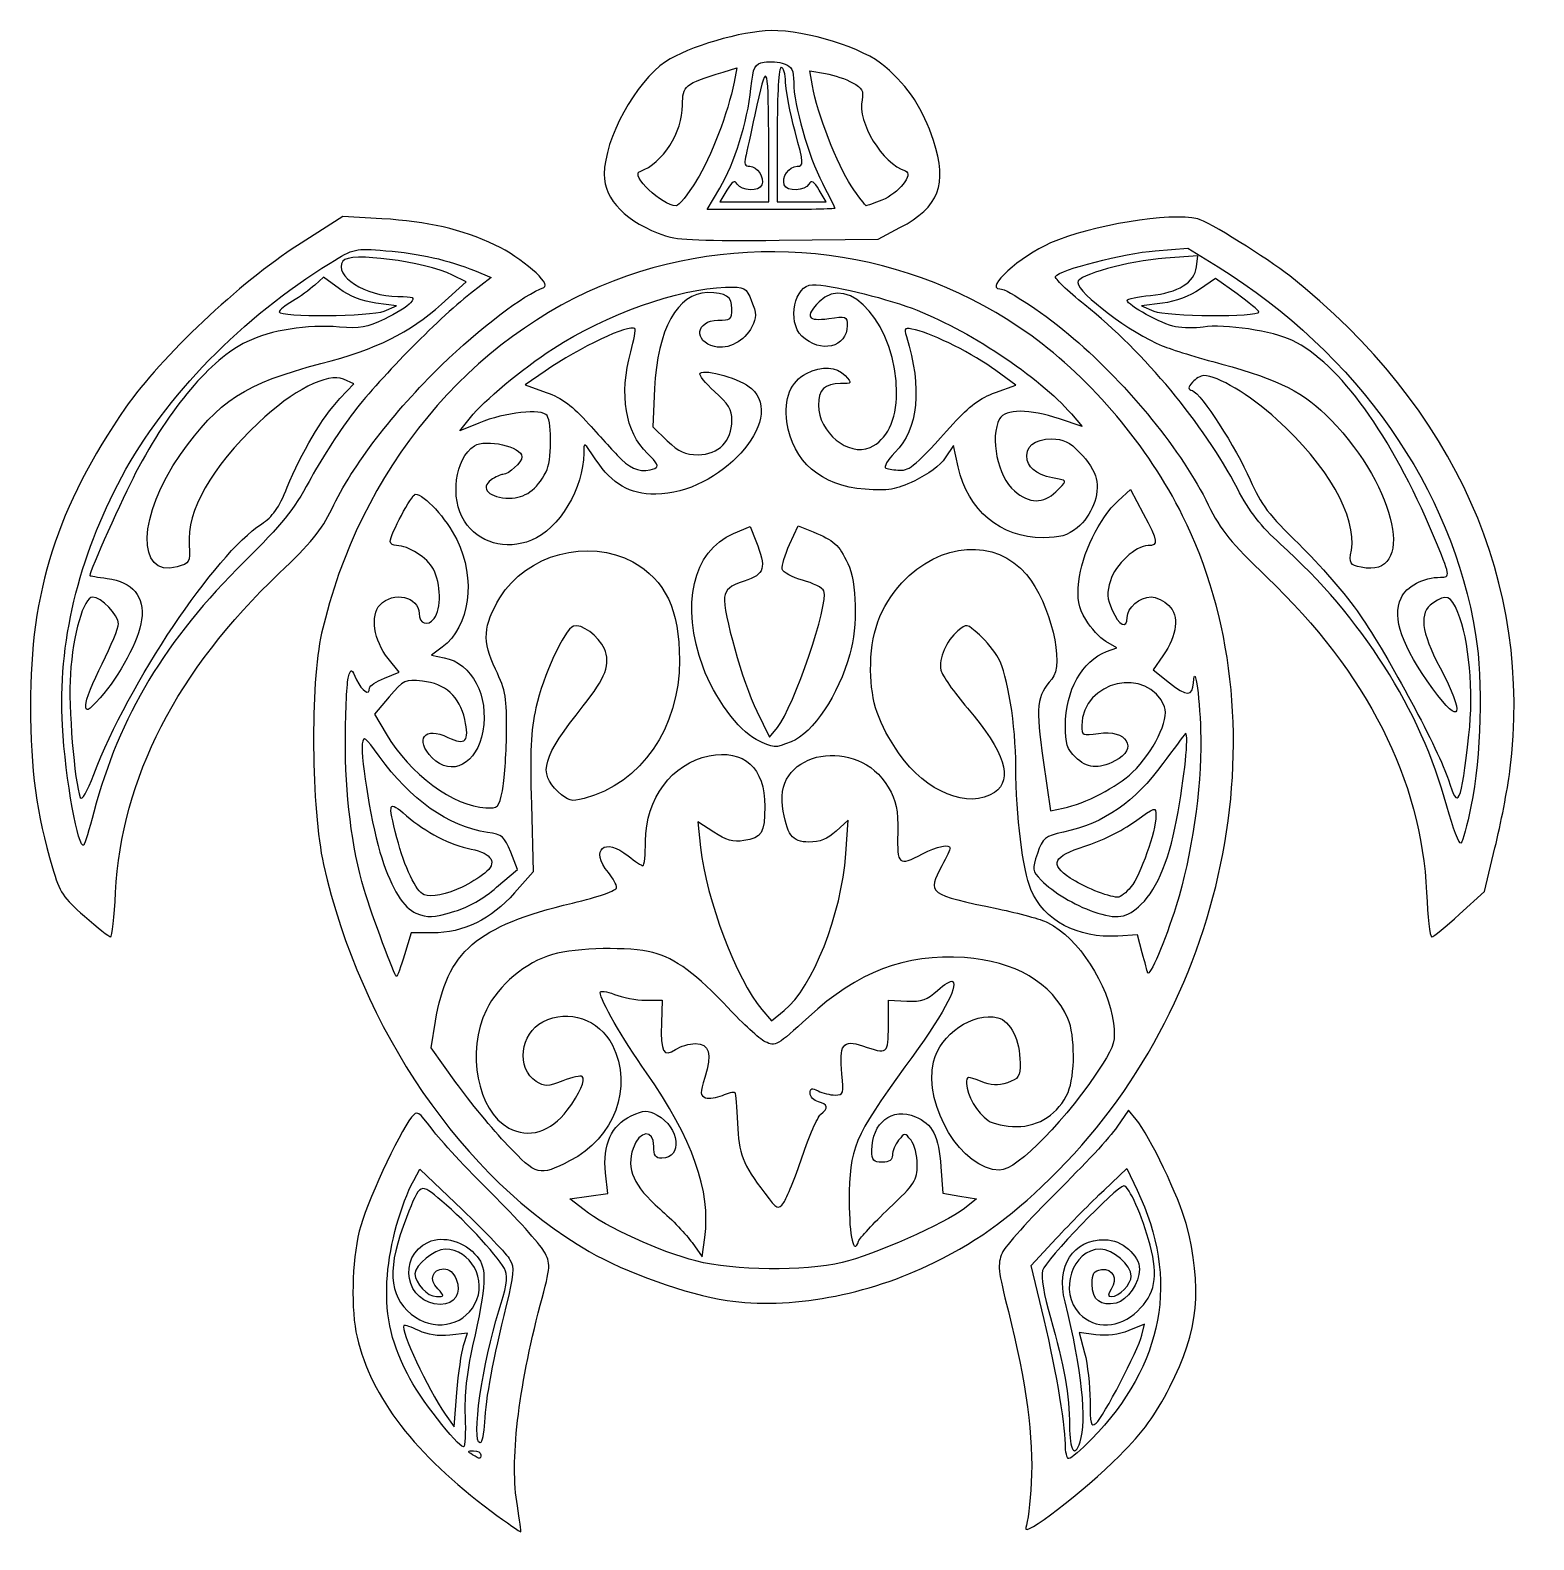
# Model space of a CAD drawing. Header units: centimetres. Extents: x -9.3 to 10, y -5.1 to 14.3.
import ezdxf

# ---------------------------------------------------------------- set-up
doc = ezdxf.new("R2010")
doc.units = ezdxf.units.CM
doc.header["$MEASUREMENT"] = 0
doc.layers.add('Layer 1', color=7, linetype='Continuous')

msp = doc.modelspace()

# ---------------------------------------------------------------- linework, layer by layer
at = {"layer": 'Layer 1'}
for points, knots in [([(-1.15509, 11.67738), (-1.66269, 11.85585), (-1.94125, 12.13724), (-1.94125, 12.47152), (-1.94125, 12.47152), (-1.94125, 12.9228), (-1.53976, 13.65863), (-1.15322, 13.91576), (-1.15322, 13.91576), (-0.86487, 14.10757), (-0.17517, 14.31107), (0.20176, 14.31556), (0.20176, 14.31556), (0.66257, 14.32104), (1.39389, 14.09078), (1.66648, 13.85438), (1.66648, 13.85438), (1.97351, 13.58812), (2.15892, 13.30462), (2.28882, 12.90282), (2.28882, 12.90282), (2.47288, 12.33347), (2.3651, 12.05268), (1.85921, 11.78368), (1.85921, 11.78368), (1.85921, 11.78368), (1.57752, 11.6339), (1.57752, 11.6339), (1.57752, 11.6339), (1.57752, 11.6339), (0.30759, 11.62176), (0.30759, 11.62176), (0.30759, 11.62176), (-0.64597, 11.61265), (-1.01035, 11.6265), (-1.15508, 11.67739), (-1.15508, 11.67739), (-1.15508, 11.67739), (-1.15509, 11.67738), (-1.15509, 11.67738)], [0, 0, 0, 0, 0.09090909, 0.09090909, 0.09090909, 0.09090909, 0.18181818, 0.18181818, 0.18181818, 0.18181818, 0.27272727, 0.27272727, 0.27272727, 0.27272727, 0.36363636, 0.36363636, 0.36363636, 0.36363636, 0.45454545, 0.45454545, 0.45454545, 0.45454545, 0.54545455, 0.54545455, 0.54545455, 0.54545455, 0.63636364, 0.63636364, 0.63636364, 0.63636364, 0.72727273, 0.72727273, 0.72727273, 0.72727273, 0.81818182, 0.81818182, 0.81818182, 0.81818182, 1, 1, 1, 1]), ([(-0.75907, 12.38307), (-0.56947, 12.68971), (-0.34917, 13.2655), (-0.2737, 13.65163), (-0.2737, 13.65163), (-0.2737, 13.65163), (-0.23719, 13.83843), (-0.23719, 13.83843), (-0.23719, 13.83843), (-0.23719, 13.83843), (-0.41457, 13.78346), (-0.41457, 13.78346), (-0.41457, 13.78346), (-0.91066, 13.62971), (-0.93589, 13.6092), (-0.93589, 13.35961), (-0.93589, 13.35961), (-0.93589, 13.00883), (-1.19183, 12.60857), (-1.48091, 12.50726), (-1.48091, 12.50726), (-1.61577, 12.46), (-1.20165, 12.06561), (-1.01717, 12.06561), (-1.01717, 12.06561), (-0.98317, 12.06561), (-0.86703, 12.20846), (-0.75907, 12.38306), (-0.75907, 12.38306), (-0.75907, 12.38306), (-0.75907, 12.38307), (-0.75907, 12.38307)], [0, 0, 0, 0, 0.11111111, 0.11111111, 0.11111111, 0.11111111, 0.22222222, 0.22222222, 0.22222222, 0.22222222, 0.33333333, 0.33333333, 0.33333333, 0.33333333, 0.44444444, 0.44444444, 0.44444444, 0.44444444, 0.55555556, 0.55555556, 0.55555556, 0.55555556, 0.66666667, 0.66666667, 0.66666667, 0.66666667, 0.77777778, 0.77777778, 0.77777778, 0.77777778, 1, 1, 1, 1]), ([(1.02191, 12.03211), (1.02191, 12.04162), (0.95043, 12.1867), (0.86306, 12.35453), (0.86306, 12.35453), (0.68065, 12.70492), (0.49277, 13.36201), (0.49277, 13.64956), (0.49277, 13.64956), (0.49277, 13.80767), (0.46909, 13.8545), (0.37104, 13.89029), (0.37104, 13.89029), (0.30409, 13.91473), (0.18809, 13.92349), (0.11328, 13.90976), (0.11328, 13.90976), (-0.01058, 13.88703), (-0.02574, 13.85675), (-0.05622, 13.57115), (-0.05622, 13.57115), (-0.10254, 13.13714), (-0.26578, 12.61615), (-0.45774, 12.28966), (-0.45774, 12.28966), (-0.45774, 12.28966), (-0.61932, 12.01484), (-0.61932, 12.01484), (-0.61932, 12.01484), (-0.61932, 12.01484), (0.20129, 12.01484), (0.20129, 12.01484), (0.20129, 12.01484), (0.65263, 12.01484), (1.0219, 12.02262), (1.0219, 12.03212), (1.0219, 12.03212), (1.0219, 12.03212), (1.02191, 12.03211), (1.02191, 12.03211)], [0, 0, 0, 0, 0.09090909, 0.09090909, 0.09090909, 0.09090909, 0.18181818, 0.18181818, 0.18181818, 0.18181818, 0.27272727, 0.27272727, 0.27272727, 0.27272727, 0.36363636, 0.36363636, 0.36363636, 0.36363636, 0.45454545, 0.45454545, 0.45454545, 0.45454545, 0.54545455, 0.54545455, 0.54545455, 0.54545455, 0.63636364, 0.63636364, 0.63636364, 0.63636364, 0.72727273, 0.72727273, 0.72727273, 0.72727273, 0.81818182, 0.81818182, 0.81818182, 0.81818182, 1, 1, 1, 1]), ([(-0.3652, 12.26619), (-0.29515, 12.38335), (-0.26631, 12.39994), (-0.23275, 12.34238), (-0.23275, 12.34238), (-0.18018, 12.25222), (0.05169, 12.24483), (0.08436, 12.33228), (0.08436, 12.33228), (0.11957, 12.42653), (0.02499, 12.57354), (-0.07085, 12.57354), (-0.07085, 12.57354), (-0.13072, 12.57354), (-0.14649, 12.60605), (-0.12627, 12.68782), (-0.12627, 12.68782), (-0.11073, 12.75068), (-0.05723, 12.99638), (-0.00738, 13.23383), (-0.00738, 13.23383), (0.14253, 13.94792), (0.16794, 13.91369), (0.1717, 12.99257), (0.1717, 12.99257), (0.1717, 12.99257), (0.17528, 12.11641), (0.17528, 12.11641), (0.17528, 12.11641), (0.17528, 12.11641), (-0.13974, 12.11641), (-0.13974, 12.11641), (-0.13974, 12.11641), (-0.13974, 12.11641), (-0.45476, 12.11641), (-0.45476, 12.11641), (-0.45476, 12.11641), (-0.45476, 12.11641), (-0.36521, 12.26619), (-0.36521, 12.26619), (-0.36521, 12.26619), (-0.36521, 12.26619), (-0.3652, 12.26619), (-0.3652, 12.26619)], [0, 0, 0, 0, 0.08333333, 0.08333333, 0.08333333, 0.08333333, 0.16666667, 0.16666667, 0.16666667, 0.16666667, 0.25, 0.25, 0.25, 0.25, 0.33333333, 0.33333333, 0.33333333, 0.33333333, 0.41666667, 0.41666667, 0.41666667, 0.41666667, 0.5, 0.5, 0.5, 0.5, 0.58333333, 0.58333333, 0.58333333, 0.58333333, 0.66666667, 0.66666667, 0.66666667, 0.66666667, 0.75, 0.75, 0.75, 0.75, 0.83333333, 0.83333333, 0.83333333, 0.83333333, 1, 1, 1, 1]), ([(0.28112, 12.97988), (0.28112, 13.52166), (0.30083, 13.84334), (0.33403, 13.84334), (0.33403, 13.84334), (0.36313, 13.84334), (0.38818, 13.75763), (0.38969, 13.65287), (0.38969, 13.65287), (0.3912, 13.54811), (0.44604, 13.26241), (0.51156, 13.01797), (0.51156, 13.01797), (0.62299, 12.60224), (0.62464, 12.57354), (0.53714, 12.57354), (0.53714, 12.57354), (0.43314, 12.57354), (0.33533, 12.43059), (0.37206, 12.33228), (0.37206, 12.33228), (0.40473, 12.24483), (0.6366, 12.25221), (0.68917, 12.34238), (0.68917, 12.34238), (0.72273, 12.39994), (0.75157, 12.38335), (0.82162, 12.26619), (0.82162, 12.26619), (0.82162, 12.26619), (0.91117, 12.11641), (0.91117, 12.11641), (0.91117, 12.11641), (0.91117, 12.11641), (0.59615, 12.11641), (0.59615, 12.11641), (0.59615, 12.11641), (0.59615, 12.11641), (0.28113, 12.11641), (0.28113, 12.11641), (0.28113, 12.11641), (0.28113, 12.11641), (0.28113, 12.97987), (0.28113, 12.97987), (0.28113, 12.97987), (0.28113, 12.97987), (0.28112, 12.97988), (0.28112, 12.97988)], [0, 0, 0, 0, 0.07692308, 0.07692308, 0.07692308, 0.07692308, 0.15384615, 0.15384615, 0.15384615, 0.15384615, 0.23076923, 0.23076923, 0.23076923, 0.23076923, 0.30769231, 0.30769231, 0.30769231, 0.30769231, 0.38461538, 0.38461538, 0.38461538, 0.38461538, 0.46153846, 0.46153846, 0.46153846, 0.46153846, 0.53846154, 0.53846154, 0.53846154, 0.53846154, 0.61538462, 0.61538462, 0.61538462, 0.61538462, 0.69230769, 0.69230769, 0.69230769, 0.69230769, 0.76923077, 0.76923077, 0.76923077, 0.76923077, 0.84615385, 0.84615385, 0.84615385, 0.84615385, 1, 1, 1, 1]), ([(1.628, 12.13757), (1.83744, 12.22157), (2.04146, 12.47589), (1.92842, 12.51205), (1.92842, 12.51205), (1.63243, 12.60676), (1.31111, 13.13516), (1.37165, 13.42766), (1.37165, 13.42766), (1.39457, 13.53841), (1.37188, 13.57943), (1.25057, 13.64631), (1.25057, 13.64631), (1.16846, 13.69159), (1.01066, 13.74429), (0.8999, 13.76343), (0.8999, 13.76343), (0.8999, 13.76343), (0.69852, 13.79821), (0.69852, 13.79821), (0.69852, 13.79821), (0.69852, 13.79821), (0.73322, 13.60491), (0.73322, 13.60491), (0.73322, 13.60491), (0.79595, 13.25547), (1.0572, 12.58339), (1.23186, 12.32212), (1.23186, 12.32212), (1.32617, 12.18104), (1.41352, 12.06561), (1.42597, 12.06561), (1.42597, 12.06561), (1.43842, 12.06561), (1.52933, 12.09799), (1.62799, 12.13756), (1.62799, 12.13756), (1.62799, 12.13756), (1.628, 12.13757), (1.628, 12.13757)], [0, 0, 0, 0, 0.09090909, 0.09090909, 0.09090909, 0.09090909, 0.18181818, 0.18181818, 0.18181818, 0.18181818, 0.27272727, 0.27272727, 0.27272727, 0.27272727, 0.36363636, 0.36363636, 0.36363636, 0.36363636, 0.45454545, 0.45454545, 0.45454545, 0.45454545, 0.54545455, 0.54545455, 0.54545455, 0.54545455, 0.63636364, 0.63636364, 0.63636364, 0.63636364, 0.72727273, 0.72727273, 0.72727273, 0.72727273, 0.81818182, 0.81818182, 0.81818182, 0.81818182, 1, 1, 1, 1]), ([(-8.62352, 2.93585), (-8.8964, 3.17341), (-8.94105, 3.2411), (-9.03397, 3.55796), (-9.03397, 3.55796), (-9.24139, 4.26526), (-9.31448, 4.80372), (-9.31665, 5.64043), (-9.31665, 5.64043), (-9.32047, 7.1136), (-8.97638, 8.18959), (-8.09031, 9.47523), (-8.09031, 9.47523), (-7.6531, 10.1096), (-6.61102, 11.09192), (-5.88331, 11.55568), (-5.88331, 11.55568), (-5.88331, 11.55568), (-5.30126, 11.92661), (-5.30126, 11.92661), (-5.30126, 11.92661), (-5.30126, 11.92661), (-4.79858, 11.89762), (-4.79858, 11.89762), (-4.79858, 11.89762), (-4.20844, 11.86359), (-3.78238, 11.76461), (-3.34346, 11.55958), (-3.34346, 11.55958), (-3.00907, 11.40338), (-2.60808, 11.05348), (-2.71887, 11.01458), (-2.71887, 11.01458), (-2.97151, 10.92586), (-3.53994, 10.49363), (-4.03248, 10.01572), (-4.03248, 10.01572), (-4.65227, 9.41433), (-5.17445, 8.731), (-5.44452, 8.1679), (-5.44452, 8.1679), (-5.57451, 7.89688), (-5.71663, 7.72278), (-6.11876, 7.34197), (-6.11876, 7.34197), (-7.43397, 6.09648), (-8.14752, 4.70581), (-8.22321, 3.24052), (-8.22321, 3.24052), (-8.23944, 2.92624), (-8.26727, 2.66915), (-8.28503, 2.6692), (-8.28503, 2.6692), (-8.3028, 2.66923), (-8.45512, 2.78925), (-8.62352, 2.93586), (-8.62352, 2.93586), (-8.62352, 2.93586), (-8.62352, 2.93585), (-8.62352, 2.93585)], [0, 0, 0, 0, 0.0625, 0.0625, 0.0625, 0.0625, 0.125, 0.125, 0.125, 0.125, 0.1875, 0.1875, 0.1875, 0.1875, 0.25, 0.25, 0.25, 0.25, 0.3125, 0.3125, 0.3125, 0.3125, 0.375, 0.375, 0.375, 0.375, 0.4375, 0.4375, 0.4375, 0.4375, 0.5, 0.5, 0.5, 0.5, 0.5625, 0.5625, 0.5625, 0.5625, 0.625, 0.625, 0.625, 0.625, 0.6875, 0.6875, 0.6875, 0.6875, 0.75, 0.75, 0.75, 0.75, 0.8125, 0.8125, 0.8125, 0.8125, 0.875, 0.875, 0.875, 0.875, 1, 1, 1, 1]), ([(8.62779, 3.24051), (8.55925, 4.6911), (7.86718, 6.05702), (6.57544, 7.29117), (6.57544, 7.29117), (6.10752, 7.73823), (5.98563, 7.88885), (5.82179, 8.22245), (5.82179, 8.22245), (5.48649, 8.90517), (4.80048, 9.75233), (4.09054, 10.3604), (4.09054, 10.3604), (3.74393, 10.65727), (3.23675, 10.99899), (3.14273, 10.99899), (3.14273, 10.99899), (2.94128, 10.99899), (3.40197, 11.4149), (3.79354, 11.58654), (3.79354, 11.58654), (4.31919, 11.81695), (5.32984, 11.98272), (5.68593, 11.89693), (5.68593, 11.89693), (5.81551, 11.86571), (6.58351, 11.38909), (6.86888, 11.1628), (6.86888, 11.1628), (9.00046, 9.47248), (10.00585, 7.21138), (9.69764, 4.80103), (9.69764, 4.80103), (9.66737, 4.56431), (9.5815, 4.11921), (9.50683, 3.81192), (9.50683, 3.81192), (9.50683, 3.81192), (9.37105, 3.25321), (9.37105, 3.25321), (9.37105, 3.25321), (9.37105, 3.25321), (9.05068, 2.96116), (9.05068, 2.96116), (9.05068, 2.96116), (8.87448, 2.80053), (8.71333, 2.66911), (8.69256, 2.66911), (8.69256, 2.66911), (8.67179, 2.66911), (8.64266, 2.92624), (8.6278, 3.24052), (8.6278, 3.24052), (8.6278, 3.24052), (8.62779, 3.24051), (8.62779, 3.24051)], [0, 0, 0, 0, 0.06666667, 0.06666667, 0.06666667, 0.06666667, 0.13333333, 0.13333333, 0.13333333, 0.13333333, 0.2, 0.2, 0.2, 0.2, 0.26666667, 0.26666667, 0.26666667, 0.26666667, 0.33333333, 0.33333333, 0.33333333, 0.33333333, 0.4, 0.4, 0.4, 0.4, 0.46666667, 0.46666667, 0.46666667, 0.46666667, 0.53333333, 0.53333333, 0.53333333, 0.53333333, 0.6, 0.6, 0.6, 0.6, 0.66666667, 0.66666667, 0.66666667, 0.66666667, 0.73333333, 0.73333333, 0.73333333, 0.73333333, 0.8, 0.8, 0.8, 0.8, 0.86666667, 0.86666667, 0.86666667, 0.86666667, 1, 1, 1, 1]), ([(-0.36397, -2.00307), (-0.87613, -1.92534), (-1.67012, -1.64293), (-2.13771, -1.37217), (-2.13771, -1.37217), (-3.7581, -0.43388), (-5.07081, 1.47929), (-5.5502, 3.60125), (-5.5502, 3.60125), (-5.70939, 4.30591), (-5.72263, 5.92496), (-5.57449, 6.57214), (-5.57449, 6.57214), (-5.09534, 8.66538), (-3.6669, 10.38969), (-1.82572, 11.09737), (-1.82572, 11.09737), (-0.04038, 11.78359), (1.99518, 11.51907), (3.53923, 10.4002), (3.53923, 10.4002), (4.32892, 9.82797), (5.04764, 8.97455), (5.49218, 8.08123), (5.49218, 8.08123), (6.78709, 5.47908), (6.10752, 1.90338), (3.89324, -0.33187), (3.89324, -0.33187), (3.32976, -0.90069), (2.91075, -1.21164), (2.29923, -1.51482), (2.29923, -1.51482), (1.44753, -1.93707), (0.43013, -2.12359), (-0.36398, -2.00307), (-0.36398, -2.00307), (-0.36398, -2.00307), (-0.36397, -2.00307), (-0.36397, -2.00307)], [0, 0, 0, 0, 0.09090909, 0.09090909, 0.09090909, 0.09090909, 0.18181818, 0.18181818, 0.18181818, 0.18181818, 0.27272727, 0.27272727, 0.27272727, 0.27272727, 0.36363636, 0.36363636, 0.36363636, 0.36363636, 0.45454545, 0.45454545, 0.45454545, 0.45454545, 0.54545455, 0.54545455, 0.54545455, 0.54545455, 0.63636364, 0.63636364, 0.63636364, 0.63636364, 0.72727273, 0.72727273, 0.72727273, 0.72727273, 0.81818182, 0.81818182, 0.81818182, 0.81818182, 1, 1, 1, 1]), ([(-8.50182, 4.27316), (-8.1736, 5.50942), (-7.58908, 6.48138), (-6.56467, 7.49434), (-6.56467, 7.49434), (-6.08571, 7.96795), (-5.92904, 8.16225), (-5.73655, 8.52143), (-5.73655, 8.52143), (-5.60598, 8.76507), (-5.3617, 9.14765), (-5.19371, 9.37161), (-5.19371, 9.37161), (-4.86616, 9.8083), (-4.09259, 10.59819), (-3.66094, 10.93673), (-3.66094, 10.93673), (-3.66094, 10.93673), (-3.39637, 11.14423), (-3.39637, 11.14423), (-3.39637, 11.14423), (-3.39637, 11.14423), (-3.60802, 11.231), (-3.60802, 11.231), (-3.60802, 11.231), (-3.94286, 11.36827), (-4.31654, 11.45215), (-4.75062, 11.48748), (-4.75062, 11.48748), (-5.14908, 11.51992), (-5.15503, 11.51859), (-5.46495, 11.32861), (-5.46495, 11.32861), (-6.58918, 10.63945), (-7.59042, 9.61292), (-8.14385, 8.58203), (-8.14385, 8.58203), (-8.70209, 7.54219), (-8.96756, 6.42958), (-8.90656, 5.38552), (-8.90656, 5.38552), (-8.8664, 4.69826), (-8.70219, 3.7811), (-8.63146, 3.849), (-8.63146, 3.849), (-8.61889, 3.86107), (-8.56055, 4.05194), (-8.50182, 4.27316)], [0, 0, 0, 0, 0.07692308, 0.07692308, 0.07692308, 0.07692308, 0.15384615, 0.15384615, 0.15384615, 0.15384615, 0.23076923, 0.23076923, 0.23076923, 0.23076923, 0.30769231, 0.30769231, 0.30769231, 0.30769231, 0.38461538, 0.38461538, 0.38461538, 0.38461538, 0.46153846, 0.46153846, 0.46153846, 0.46153846, 0.53846154, 0.53846154, 0.53846154, 0.53846154, 0.61538462, 0.61538462, 0.61538462, 0.61538462, 0.69230769, 0.69230769, 0.69230769, 0.69230769, 0.76923077, 0.76923077, 0.76923077, 0.76923077, 0.84615385, 0.84615385, 0.84615385, 0.84615385, 1, 1, 1, 1]), ([(-8.67608, 4.46139), (-8.75216, 4.65169), (-8.83135, 5.63019), (-8.80433, 6.04602), (-8.80433, 6.04602), (-8.7712, 6.55583), (-8.63241, 7.03721), (-8.51855, 7.03721), (-8.51855, 7.03721), (-8.4117, 7.03721), (-8.18505, 6.80395), (-8.18505, 6.69399), (-8.18505, 6.69399), (-8.18505, 6.64235), (-8.28029, 6.41105), (-8.3967, 6.17998), (-8.3967, 6.17998), (-8.51311, 5.94891), (-8.60746, 5.71013), (-8.60637, 5.64935), (-8.60637, 5.64935), (-8.60464, 5.55317), (-8.58078, 5.56517), (-8.42227, 5.74201), (-8.42227, 5.74201), (-8.16668, 6.02715), (-7.92567, 6.47879), (-7.88788, 6.74342), (-7.88788, 6.74342), (-7.84511, 7.04298), (-8.00361, 7.2335), (-8.33064, 7.2756), (-8.33064, 7.2756), (-8.45428, 7.29152), (-8.55544, 7.30852), (-8.55544, 7.31338), (-8.55544, 7.31338), (-8.55544, 7.36557), (-8.12693, 8.32298), (-7.96568, 8.63105), (-7.96568, 8.63105), (-7.52547, 9.47211), (-7.00121, 10.09084), (-6.53741, 10.3167), (-6.53741, 10.3167), (-6.2299, 10.46645), (-5.75614, 10.54187), (-5.34677, 10.50624), (-5.34677, 10.50624), (-5.07953, 10.48298), (-4.99164, 10.49838), (-4.76637, 10.60796), (-4.76637, 10.60796), (-4.62036, 10.67898), (-4.46971, 10.77316), (-4.4316, 10.81724), (-4.4316, 10.81724), (-4.37029, 10.88815), (-4.38898, 10.89752), (-4.59366, 10.89851), (-4.59366, 10.89851), (-5.01235, 10.90053), (-5.42328, 11.16499), (-5.30154, 11.35407), (-5.30154, 11.35407), (-5.22294, 11.47615), (-4.25126, 11.35159), (-3.89235, 11.17343), (-3.89235, 11.17343), (-3.89235, 11.17343), (-3.7178, 11.08679), (-3.7178, 11.08679), (-3.7178, 11.08679), (-3.7178, 11.08679), (-4.0344, 10.80162), (-4.0344, 10.80162), (-4.0344, 10.80162), (-4.45043, 10.42689), (-4.85791, 10.2256), (-5.58408, 10.03607), (-5.58408, 10.03607), (-6.55871, 9.78169), (-6.89887, 9.56183), (-7.38843, 8.86982), (-7.38843, 8.86982), (-7.93895, 8.09165), (-7.96421, 7.27861), (-7.43334, 7.42476), (-7.43334, 7.42476), (-7.2701, 7.4697), (-7.26341, 7.48163), (-7.27755, 7.70243), (-7.27755, 7.70243), (-7.30624, 8.15032), (-6.99803, 8.69409), (-6.3851, 9.27699), (-6.3851, 9.27699), (-5.94785, 9.6928), (-5.49533, 9.9249), (-5.29375, 9.83673), (-5.29375, 9.83673), (-5.29375, 9.83673), (-5.1588, 9.77771), (-5.1588, 9.77771), (-5.1588, 9.77771), (-5.1588, 9.77771), (-5.33873, 9.58653), (-5.33873, 9.58653), (-5.33873, 9.58653), (-5.56889, 9.34198), (-5.83656, 8.89245), (-6.01682, 8.44772), (-6.01682, 8.44772), (-6.1245, 8.18206), (-6.20391, 8.06853), (-6.34762, 7.97479), (-6.34762, 7.97479), (-6.94858, 7.5828), (-8.0542, 5.93238), (-8.50235, 4.75831), (-8.50235, 4.75831), (-8.58942, 4.5302), (-8.65725, 4.41428), (-8.67608, 4.46139)], [0, 0, 0, 0, 0.03125, 0.03125, 0.03125, 0.03125, 0.0625, 0.0625, 0.0625, 0.0625, 0.09375, 0.09375, 0.09375, 0.09375, 0.125, 0.125, 0.125, 0.125, 0.15625, 0.15625, 0.15625, 0.15625, 0.1875, 0.1875, 0.1875, 0.1875, 0.21875, 0.21875, 0.21875, 0.21875, 0.25, 0.25, 0.25, 0.25, 0.28125, 0.28125, 0.28125, 0.28125, 0.3125, 0.3125, 0.3125, 0.3125, 0.34375, 0.34375, 0.34375, 0.34375, 0.375, 0.375, 0.375, 0.375, 0.40625, 0.40625, 0.40625, 0.40625, 0.4375, 0.4375, 0.4375, 0.4375, 0.46875, 0.46875, 0.46875, 0.46875, 0.5, 0.5, 0.5, 0.5, 0.53125, 0.53125, 0.53125, 0.53125, 0.5625, 0.5625, 0.5625, 0.5625, 0.59375, 0.59375, 0.59375, 0.59375, 0.625, 0.625, 0.625, 0.625, 0.65625, 0.65625, 0.65625, 0.65625, 0.6875, 0.6875, 0.6875, 0.6875, 0.71875, 0.71875, 0.71875, 0.71875, 0.75, 0.75, 0.75, 0.75, 0.78125, 0.78125, 0.78125, 0.78125, 0.8125, 0.8125, 0.8125, 0.8125, 0.84375, 0.84375, 0.84375, 0.84375, 0.875, 0.875, 0.875, 0.875, 0.90625, 0.90625, 0.90625, 0.90625, 0.9375, 0.9375, 0.9375, 0.9375, 1, 1, 1, 1]), ([(9.19726, 4.34524), (9.32873, 4.99495), (9.35516, 5.94924), (9.25844, 6.55469), (9.25844, 6.55469), (8.95901, 8.4291), (7.74092, 10.16782), (5.9492, 11.27835), (5.9492, 11.27835), (5.9492, 11.27835), (5.55867, 11.52041), (5.55867, 11.52041), (5.55867, 11.52041), (5.55867, 11.52041), (5.14065, 11.48695), (5.14065, 11.48695), (5.14065, 11.48695), (4.73695, 11.45463), (3.91162, 11.24274), (3.8566, 11.15729), (3.8566, 11.15729), (3.84182, 11.13434), (4.01232, 10.96933), (4.23549, 10.79062), (4.23549, 10.79062), (4.9996, 10.17872), (5.75926, 9.26426), (6.19577, 8.43089), (6.19577, 8.43089), (6.35253, 8.1316), (6.49977, 7.94143), (6.74598, 7.72021), (6.74598, 7.72021), (7.79807, 6.77492), (8.54903, 5.59359), (8.88869, 4.34952), (8.88869, 4.34952), (8.96612, 4.06593), (9.04756, 3.85182), (9.06968, 3.87371), (9.06968, 3.87371), (9.0918, 3.8956), (9.14921, 4.10779), (9.19726, 4.34525), (9.19726, 4.34525), (9.19726, 4.34525), (9.19726, 4.34524), (9.19726, 4.34524)], [0, 0, 0, 0, 0.07692308, 0.07692308, 0.07692308, 0.07692308, 0.15384615, 0.15384615, 0.15384615, 0.15384615, 0.23076923, 0.23076923, 0.23076923, 0.23076923, 0.30769231, 0.30769231, 0.30769231, 0.30769231, 0.38461538, 0.38461538, 0.38461538, 0.38461538, 0.46153846, 0.46153846, 0.46153846, 0.46153846, 0.53846154, 0.53846154, 0.53846154, 0.53846154, 0.61538462, 0.61538462, 0.61538462, 0.61538462, 0.69230769, 0.69230769, 0.69230769, 0.69230769, 0.76923077, 0.76923077, 0.76923077, 0.76923077, 0.84615385, 0.84615385, 0.84615385, 0.84615385, 1, 1, 1, 1]), ([(8.90803, 4.68748), (8.79839, 5.04393), (8.13197, 6.28502), (7.76904, 6.80865), (7.76904, 6.80865), (7.59478, 7.06007), (7.24337, 7.46781), (6.98813, 7.71475), (6.98813, 7.71475), (6.59907, 8.09114), (6.49752, 8.22489), (6.35992, 8.54217), (6.35992, 8.54217), (6.1795, 8.95819), (5.72951, 9.65343), (5.61721, 9.68969), (5.61721, 9.68969), (5.55787, 9.70885), (5.55811, 9.72673), (5.61865, 9.79712), (5.61865, 9.79712), (5.65859, 9.84357), (5.72433, 9.88157), (5.76474, 9.88157), (5.76474, 9.88157), (5.94205, 9.88157), (6.34642, 9.63908), (6.70472, 9.31788), (6.70472, 9.31788), (7.34907, 8.74026), (7.73439, 8.06352), (7.66072, 7.63886), (7.66072, 7.63886), (7.63042, 7.46421), (7.63795, 7.45124), (7.78795, 7.41961), (7.78795, 7.41961), (8.49169, 7.27124), (8.25296, 8.42761), (7.39654, 9.31557), (7.39654, 9.31557), (7.05921, 9.66531), (6.73563, 9.83034), (5.99579, 10.02995), (5.99579, 10.02995), (5.69021, 10.11239), (5.34549, 10.21807), (5.22973, 10.26478), (5.22973, 10.26478), (4.83328, 10.42477), (4.14381, 10.94176), (4.14381, 11.07905), (4.14381, 11.07905), (4.14381, 11.17754), (4.78328, 11.35382), (5.27253, 11.39021), (5.27253, 11.39021), (5.27253, 11.39021), (5.68691, 11.42103), (5.68691, 11.42103), (5.68691, 11.42103), (5.68691, 11.42103), (5.66938, 11.27853), (5.66938, 11.27853), (5.66938, 11.27853), (5.64474, 11.07825), (5.43504, 10.94822), (5.07991, 10.91304), (5.07991, 10.91304), (4.91428, 10.89663), (4.77877, 10.86865), (4.77877, 10.85087), (4.77877, 10.85087), (4.77877, 10.78677), (5.22543, 10.54227), (5.39993, 10.51085), (5.39993, 10.51085), (5.49808, 10.49318), (5.65785, 10.49109), (5.75497, 10.50622), (5.75497, 10.50622), (6.02901, 10.54891), (6.65788, 10.45498), (6.90357, 10.33466), (6.90357, 10.33466), (7.50889, 10.03823), (8.17244, 9.11934), (8.7166, 7.82395), (8.7166, 7.82395), (8.93605, 7.30154), (8.93783, 7.29119), (8.80809, 7.29119), (8.80809, 7.29119), (8.58865, 7.29119), (8.36474, 7.17355), (8.29914, 7.02379), (8.29914, 7.02379), (8.18367, 6.76017), (8.3064, 6.41071), (8.70917, 5.85631), (8.70917, 5.85631), (9.07329, 5.35512), (9.12644, 5.51436), (8.80019, 6.12899), (8.80019, 6.12899), (8.55431, 6.59221), (8.5265, 6.83738), (8.70614, 6.95816), (8.70614, 6.95816), (8.8832, 7.0772), (8.93949, 7.05631), (9.03059, 6.83775), (9.03059, 6.83775), (9.1733, 6.49538), (9.2346, 5.8138), (9.17192, 5.26644), (9.17192, 5.26644), (9.06852, 4.36355), (9.03218, 4.28383), (8.90801, 4.6875), (8.90801, 4.6875), (8.90801, 4.6875), (8.90803, 4.68748), (8.90803, 4.68748)], [0, 0, 0, 0, 0.03125, 0.03125, 0.03125, 0.03125, 0.0625, 0.0625, 0.0625, 0.0625, 0.09375, 0.09375, 0.09375, 0.09375, 0.125, 0.125, 0.125, 0.125, 0.15625, 0.15625, 0.15625, 0.15625, 0.1875, 0.1875, 0.1875, 0.1875, 0.21875, 0.21875, 0.21875, 0.21875, 0.25, 0.25, 0.25, 0.25, 0.28125, 0.28125, 0.28125, 0.28125, 0.3125, 0.3125, 0.3125, 0.3125, 0.34375, 0.34375, 0.34375, 0.34375, 0.375, 0.375, 0.375, 0.375, 0.40625, 0.40625, 0.40625, 0.40625, 0.4375, 0.4375, 0.4375, 0.4375, 0.46875, 0.46875, 0.46875, 0.46875, 0.5, 0.5, 0.5, 0.5, 0.53125, 0.53125, 0.53125, 0.53125, 0.5625, 0.5625, 0.5625, 0.5625, 0.59375, 0.59375, 0.59375, 0.59375, 0.625, 0.625, 0.625, 0.625, 0.65625, 0.65625, 0.65625, 0.65625, 0.6875, 0.6875, 0.6875, 0.6875, 0.71875, 0.71875, 0.71875, 0.71875, 0.75, 0.75, 0.75, 0.75, 0.78125, 0.78125, 0.78125, 0.78125, 0.8125, 0.8125, 0.8125, 0.8125, 0.84375, 0.84375, 0.84375, 0.84375, 0.875, 0.875, 0.875, 0.875, 0.90625, 0.90625, 0.90625, 0.90625, 0.9375, 0.9375, 0.9375, 0.9375, 1, 1, 1, 1]), ([(-6.12115, 10.70279), (-6.12132, 10.72146), (-6.04404, 10.7828), (-5.94946, 10.8391), (-5.94946, 10.8391), (-5.85488, 10.8954), (-5.72635, 10.9874), (-5.66385, 11.04354), (-5.66385, 11.04354), (-5.66385, 11.04354), (-5.55021, 11.14562), (-5.55021, 11.14562), (-5.55021, 11.14562), (-5.55021, 11.14562), (-5.34637, 10.99758), (-5.34637, 10.99758), (-5.34637, 10.99758), (-5.21708, 10.90368), (-5.04576, 10.83658), (-4.87796, 10.81412), (-4.87796, 10.81412), (-4.87796, 10.81412), (-4.61339, 10.7787), (-4.61339, 10.7787), (-4.61339, 10.7787), (-4.61339, 10.7787), (-4.77213, 10.71111), (-4.77213, 10.71111), (-4.77213, 10.71111), (-4.93616, 10.64126), (-6.12059, 10.63396), (-6.12115, 10.70279)], [0, 0, 0, 0, 0.11111111, 0.11111111, 0.11111111, 0.11111111, 0.22222222, 0.22222222, 0.22222222, 0.22222222, 0.33333333, 0.33333333, 0.33333333, 0.33333333, 0.44444444, 0.44444444, 0.44444444, 0.44444444, 0.55555556, 0.55555556, 0.55555556, 0.55555556, 0.66666667, 0.66666667, 0.66666667, 0.66666667, 0.77777778, 0.77777778, 0.77777778, 0.77777778, 1, 1, 1, 1]), ([(4.13623, 7.92773), (4.32587, 8.08091), (4.43013, 8.35031), (4.3817, 8.56201), (4.3817, 8.56201), (4.36244, 8.64619), (4.26846, 8.79468), (4.17286, 8.89198), (4.17286, 8.89198), (4.03761, 9.02963), (3.95724, 9.06889), (3.81065, 9.06889), (3.81065, 9.06889), (3.58066, 9.06889), (3.46085, 8.96562), (3.49454, 8.79643), (3.49454, 8.79643), (3.51875, 8.67485), (3.66292, 8.5884), (3.90572, 8.54987), (3.90572, 8.54987), (4.00437, 8.53422), (4.0015, 8.52336), (3.86337, 8.38978), (3.86337, 8.38978), (3.70058, 8.23235), (3.52267, 8.23571), (3.32959, 8.39985), (3.32959, 8.39985), (3.11423, 8.58293), (3.0101, 9.09261), (3.14033, 9.32619), (3.14033, 9.32619), (3.21299, 9.45651), (3.52242, 9.45646), (3.90893, 9.32602), (3.90893, 9.32602), (3.90893, 9.32602), (4.20053, 9.22764), (4.20053, 9.22764), (4.20053, 9.22764), (4.20053, 9.22764), (4.06183, 9.38951), (4.06183, 9.38951), (4.06183, 9.38951), (3.65444, 9.86498), (2.71598, 10.48702), (2.01412, 10.74683), (2.01412, 10.74683), (1.60537, 10.89814), (0.9656, 11.04977), (0.73593, 11.04977), (0.73593, 11.04977), (0.50381, 11.04977), (0.40415, 10.57614), (0.59727, 10.39077), (0.59727, 10.39077), (0.83571, 10.16189), (1.18067, 10.2427), (1.18067, 10.52744), (1.18067, 10.52744), (1.18067, 10.64351), (1.16869, 10.64794), (0.94256, 10.61538), (0.94256, 10.61538), (0.66823, 10.57589), (0.63208, 10.63913), (0.8195, 10.83063), (0.8195, 10.83063), (1.20734, 11.22691), (1.81598, 10.50946), (1.81544, 9.65664), (1.81544, 9.65664), (1.81521, 9.30839), (1.69068, 9.05383), (1.47421, 8.95915), (1.47421, 8.95915), (1.19571, 8.83735), (0.81093, 9.15272), (0.81048, 9.50315), (0.81048, 9.50315), (0.81023, 9.69804), (0.89404, 9.77997), (1.09363, 9.77997), (1.09363, 9.77997), (1.24664, 9.77997), (1.24794, 9.78215), (1.15422, 9.88155), (1.15422, 9.88155), (1.04108, 10.00156), (0.86225, 10.01154), (0.65637, 9.90934), (0.65637, 9.90934), (0.45622, 9.80999), (0.3646, 9.58199), (0.4066, 9.28781), (0.4066, 9.28781), (0.47954, 8.777), (0.84042, 8.46574), (1.41066, 8.4218), (1.41066, 8.4218), (1.71429, 8.3984), (1.79625, 8.4124), (2.04798, 8.53062), (2.04798, 8.53062), (2.2163, 8.60967), (2.38042, 8.73232), (2.44123, 8.82451), (2.44123, 8.82451), (2.44123, 8.82451), (2.54559, 8.98273), (2.54559, 8.98273), (2.54559, 8.98273), (2.54559, 8.98273), (2.60631, 8.70835), (2.60631, 8.70835), (2.60631, 8.70835), (2.72964, 8.15108), (3.1524, 7.79907), (3.69834, 7.79907), (3.69834, 7.79907), (3.91932, 7.79907), (4.00994, 7.82569), (4.13625, 7.92771), (4.13625, 7.92771), (4.13625, 7.92771), (4.13623, 7.92773), (4.13623, 7.92773)], [0, 0, 0, 0, 0.03030303, 0.03030303, 0.03030303, 0.03030303, 0.06060606, 0.06060606, 0.06060606, 0.06060606, 0.09090909, 0.09090909, 0.09090909, 0.09090909, 0.12121212, 0.12121212, 0.12121212, 0.12121212, 0.15151515, 0.15151515, 0.15151515, 0.15151515, 0.18181818, 0.18181818, 0.18181818, 0.18181818, 0.21212121, 0.21212121, 0.21212121, 0.21212121, 0.24242424, 0.24242424, 0.24242424, 0.24242424, 0.27272727, 0.27272727, 0.27272727, 0.27272727, 0.3030303, 0.3030303, 0.3030303, 0.3030303, 0.33333333, 0.33333333, 0.33333333, 0.33333333, 0.36363636, 0.36363636, 0.36363636, 0.36363636, 0.39393939, 0.39393939, 0.39393939, 0.39393939, 0.42424242, 0.42424242, 0.42424242, 0.42424242, 0.45454545, 0.45454545, 0.45454545, 0.45454545, 0.48484848, 0.48484848, 0.48484848, 0.48484848, 0.51515152, 0.51515152, 0.51515152, 0.51515152, 0.54545455, 0.54545455, 0.54545455, 0.54545455, 0.57575758, 0.57575758, 0.57575758, 0.57575758, 0.60606061, 0.60606061, 0.60606061, 0.60606061, 0.63636364, 0.63636364, 0.63636364, 0.63636364, 0.66666667, 0.66666667, 0.66666667, 0.66666667, 0.6969697, 0.6969697, 0.6969697, 0.6969697, 0.72727273, 0.72727273, 0.72727273, 0.72727273, 0.75757576, 0.75757576, 0.75757576, 0.75757576, 0.78787879, 0.78787879, 0.78787879, 0.78787879, 0.81818182, 0.81818182, 0.81818182, 0.81818182, 0.84848485, 0.84848485, 0.84848485, 0.84848485, 0.87878788, 0.87878788, 0.87878788, 0.87878788, 0.90909091, 0.90909091, 0.90909091, 0.90909091, 0.93939394, 0.93939394, 0.93939394, 0.93939394, 1, 1, 1, 1]), ([(5.12272, 10.71111), (5.12272, 10.71111), (4.96398, 10.7787), (4.96398, 10.7787), (4.96398, 10.7787), (4.96398, 10.7787), (5.23522, 10.81357), (5.23522, 10.81357), (5.23522, 10.81357), (5.4037, 10.83523), (5.58351, 10.90207), (5.70983, 10.99), (5.70983, 10.99), (5.70983, 10.99), (5.9132, 11.13156), (5.9132, 11.13156), (5.9132, 11.13156), (5.9132, 11.13156), (6.19261, 10.93099), (6.19261, 10.93099), (6.19261, 10.93099), (6.34628, 10.82067), (6.47189, 10.71656), (6.47174, 10.69963), (6.47174, 10.69963), (6.47114, 10.63306), (5.28225, 10.64319), (5.12272, 10.71112), (5.12272, 10.71112), (5.12272, 10.71112), (5.12272, 10.71111), (5.12272, 10.71111)], [0, 0, 0, 0, 0.11111111, 0.11111111, 0.11111111, 0.11111111, 0.22222222, 0.22222222, 0.22222222, 0.22222222, 0.33333333, 0.33333333, 0.33333333, 0.33333333, 0.44444444, 0.44444444, 0.44444444, 0.44444444, 0.55555556, 0.55555556, 0.55555556, 0.55555556, 0.66666667, 0.66666667, 0.66666667, 0.66666667, 0.77777778, 0.77777778, 0.77777778, 0.77777778, 1, 1, 1, 1]), ([(-2.87794, 7.76613), (-2.5239, 7.90813), (-2.20582, 8.43758), (-2.20582, 8.88489), (-2.20582, 8.88489), (-2.20582, 9.03603), (-2.2038, 9.03493), (-2.04817, 8.79938), (-2.04817, 8.79938), (-1.84128, 8.48623), (-1.61738, 8.35794), (-1.27983, 8.35912), (-1.27983, 8.35912), (-0.45466, 8.36201), (0.40329, 9.3091), (-0.04959, 9.71719), (-0.04959, 9.71719), (-0.18134, 9.83591), (-0.64499, 9.97458), (-0.708, 9.9141), (-0.708, 9.9141), (-0.73004, 9.89294), (-0.64747, 9.78646), (-0.5245, 9.67748), (-0.5245, 9.67748), (-0.34587, 9.51915), (-0.30093, 9.44456), (-0.30093, 9.30636), (-0.30093, 9.30636), (-0.30093, 9.0409), (-0.47283, 8.86574), (-0.73337, 8.86574), (-0.73337, 8.86574), (-0.90655, 8.86574), (-0.98133, 8.8992), (-1.1325, 9.04431), (-1.1325, 9.04431), (-1.1325, 9.04431), (-1.31853, 9.22288), (-1.31853, 9.22288), (-1.31853, 9.22288), (-1.31853, 9.22288), (-1.29568, 9.71731), (-1.29568, 9.71731), (-1.29568, 9.71731), (-1.26075, 10.47308), (-0.99823, 10.94822), (-0.61561, 10.94822), (-0.61561, 10.94822), (-0.37627, 10.94822), (-0.30094, 10.89828), (-0.30094, 10.73962), (-0.30094, 10.73962), (-0.30094, 10.60643), (-0.31774, 10.59268), (-0.48048, 10.59268), (-0.48048, 10.59268), (-0.76484, 10.59268), (-0.79954, 10.32075), (-0.52366, 10.25428), (-0.52366, 10.25428), (-0.34871, 10.21213), (-0.13707, 10.32523), (-0.04433, 10.51043), (-0.04433, 10.51043), (0.01599, 10.63088), (0.01547, 10.68193), (-0.04765, 10.83873), (-0.04765, 10.83873), (-0.12032, 11.01925), (-0.12966, 11.02422), (-0.38364, 11.01783), (-0.38364, 11.01783), (-0.98248, 11.00276), (-1.92636, 10.66629), (-2.59514, 10.22949), (-2.59514, 10.22949), (-3.00962, 9.95879), (-3.48898, 9.56019), (-3.66215, 9.34225), (-3.66215, 9.34225), (-3.66215, 9.34225), (-3.79698, 9.17257), (-3.79698, 9.17257), (-3.79698, 9.17257), (-3.79698, 9.17257), (-3.55244, 9.27319), (-3.55244, 9.27319), (-3.55244, 9.27319), (-3.21769, 9.41093), (-2.73994, 9.46301), (-2.67764, 9.36855), (-2.67764, 9.36855), (-2.61069, 9.26704), (-2.61816, 8.77796), (-2.68867, 8.64654), (-2.68867, 8.64654), (-2.8149, 8.41127), (-2.95993, 8.30703), (-3.16102, 8.30703), (-3.16102, 8.30703), (-3.4148, 8.30703), (-3.54599, 8.43687), (-3.3975, 8.54109), (-3.3975, 8.54109), (-3.34211, 8.57997), (-3.27345, 8.61178), (-3.24492, 8.61178), (-3.24492, 8.61178), (-3.1694, 8.61178), (-2.99953, 8.76981), (-2.99953, 8.84006), (-2.99953, 8.84006), (-2.99953, 8.96851), (-3.46745, 9.075), (-3.6111, 8.97924), (-3.6111, 8.97924), (-3.86079, 8.8128), (-3.92749, 8.30873), (-3.73908, 8.0121), (-3.73908, 8.0121), (-3.56277, 7.73451), (-3.20885, 7.63343), (-2.87795, 7.76614), (-2.87795, 7.76614), (-2.87795, 7.76614), (-2.87794, 7.76613), (-2.87794, 7.76613)], [0, 0, 0, 0, 0.03030303, 0.03030303, 0.03030303, 0.03030303, 0.06060606, 0.06060606, 0.06060606, 0.06060606, 0.09090909, 0.09090909, 0.09090909, 0.09090909, 0.12121212, 0.12121212, 0.12121212, 0.12121212, 0.15151515, 0.15151515, 0.15151515, 0.15151515, 0.18181818, 0.18181818, 0.18181818, 0.18181818, 0.21212121, 0.21212121, 0.21212121, 0.21212121, 0.24242424, 0.24242424, 0.24242424, 0.24242424, 0.27272727, 0.27272727, 0.27272727, 0.27272727, 0.3030303, 0.3030303, 0.3030303, 0.3030303, 0.33333333, 0.33333333, 0.33333333, 0.33333333, 0.36363636, 0.36363636, 0.36363636, 0.36363636, 0.39393939, 0.39393939, 0.39393939, 0.39393939, 0.42424242, 0.42424242, 0.42424242, 0.42424242, 0.45454545, 0.45454545, 0.45454545, 0.45454545, 0.48484848, 0.48484848, 0.48484848, 0.48484848, 0.51515152, 0.51515152, 0.51515152, 0.51515152, 0.54545455, 0.54545455, 0.54545455, 0.54545455, 0.57575758, 0.57575758, 0.57575758, 0.57575758, 0.60606061, 0.60606061, 0.60606061, 0.60606061, 0.63636364, 0.63636364, 0.63636364, 0.63636364, 0.66666667, 0.66666667, 0.66666667, 0.66666667, 0.6969697, 0.6969697, 0.6969697, 0.6969697, 0.72727273, 0.72727273, 0.72727273, 0.72727273, 0.75757576, 0.75757576, 0.75757576, 0.75757576, 0.78787879, 0.78787879, 0.78787879, 0.78787879, 0.81818182, 0.81818182, 0.81818182, 0.81818182, 0.84848485, 0.84848485, 0.84848485, 0.84848485, 0.87878788, 0.87878788, 0.87878788, 0.87878788, 0.90909091, 0.90909091, 0.90909091, 0.90909091, 0.93939394, 0.93939394, 0.93939394, 0.93939394, 1, 1, 1, 1]), ([(-1.72044, 8.80533), (-1.79823, 8.88385), (-1.9868, 9.08793), (-2.13948, 9.25884), (-2.13948, 9.25884), (-2.34966, 9.49411), (-2.48276, 9.5931), (-2.68756, 9.66643), (-2.68756, 9.66643), (-2.68756, 9.66643), (-2.95804, 9.76328), (-2.95804, 9.76328), (-2.95804, 9.76328), (-2.95804, 9.76328), (-2.70099, 9.94072), (-2.70099, 9.94072), (-2.70099, 9.94072), (-2.25953, 10.24546), (-1.61471, 10.55009), (-1.54756, 10.48564), (-1.54756, 10.48564), (-1.53604, 10.47459), (-1.56039, 10.34059), (-1.60165, 10.18788), (-1.60165, 10.18788), (-1.7506, 9.63669), (-1.67187, 9.1557), (-1.38812, 8.88333), (-1.38812, 8.88333), (-1.25891, 8.7593), (-1.23509, 8.71147), (-1.29207, 8.69048), (-1.29207, 8.69048), (-1.45105, 8.63192), (-1.58393, 8.66755), (-1.72044, 8.80534), (-1.72044, 8.80534), (-1.72044, 8.80534), (-1.72044, 8.80533), (-1.72044, 8.80533)], [0, 0, 0, 0, 0.09090909, 0.09090909, 0.09090909, 0.09090909, 0.18181818, 0.18181818, 0.18181818, 0.18181818, 0.27272727, 0.27272727, 0.27272727, 0.27272727, 0.36363636, 0.36363636, 0.36363636, 0.36363636, 0.45454545, 0.45454545, 0.45454545, 0.45454545, 0.54545455, 0.54545455, 0.54545455, 0.54545455, 0.63636364, 0.63636364, 0.63636364, 0.63636364, 0.72727273, 0.72727273, 0.72727273, 0.72727273, 0.81818182, 0.81818182, 0.81818182, 0.81818182, 1, 1, 1, 1]), ([(1.67858, 8.69348), (1.64631, 8.7063), (1.69705, 8.79388), (1.79377, 8.89232), (1.79377, 8.89232), (2.09511, 9.19902), (2.14708, 9.72019), (1.94253, 10.38427), (1.94253, 10.38427), (1.90754, 10.49786), (1.91535, 10.5036), (2.05875, 10.46982), (2.05875, 10.46982), (2.29902, 10.41321), (2.80653, 10.15703), (3.0911, 9.94872), (3.0911, 9.94872), (3.0911, 9.94872), (3.35005, 9.75916), (3.35005, 9.75916), (3.35005, 9.75916), (3.35005, 9.75916), (3.0861, 9.66465), (3.0861, 9.66465), (3.0861, 9.66465), (2.89026, 9.59453), (2.75032, 9.49056), (2.54377, 9.26176), (2.54377, 9.26176), (2.06021, 8.7261), (1.98699, 8.66242), (1.85938, 8.66657), (1.85938, 8.66657), (1.79166, 8.66877), (1.7103, 8.68089), (1.67859, 8.69349), (1.67859, 8.69349), (1.67859, 8.69349), (1.67858, 8.69348), (1.67858, 8.69348)], [0, 0, 0, 0, 0.09090909, 0.09090909, 0.09090909, 0.09090909, 0.18181818, 0.18181818, 0.18181818, 0.18181818, 0.27272727, 0.27272727, 0.27272727, 0.27272727, 0.36363636, 0.36363636, 0.36363636, 0.36363636, 0.45454545, 0.45454545, 0.45454545, 0.45454545, 0.54545455, 0.54545455, 0.54545455, 0.54545455, 0.63636364, 0.63636364, 0.63636364, 0.63636364, 0.72727273, 0.72727273, 0.72727273, 0.72727273, 0.81818182, 0.81818182, 0.81818182, 0.81818182, 1, 1, 1, 1]), ([(-4.50984, 2.44054), (-4.50984, 2.44054), (-4.42524, 2.7199), (-4.42524, 2.7199), (-4.42524, 2.7199), (-4.42524, 2.7199), (-4.14892, 2.72041), (-4.14892, 2.72041), (-4.14892, 2.72041), (-3.75463, 2.72112), (-3.39291, 2.89737), (-3.0956, 3.23365), (-3.0956, 3.23365), (-3.0956, 3.23365), (-2.85376, 3.50719), (-2.85376, 3.50719), (-2.85376, 3.50719), (-2.85376, 3.50719), (-2.87896, 4.37065), (-2.87896, 4.37065), (-2.87896, 4.37065), (-2.89851, 5.04052), (-2.88528, 5.31952), (-2.81995, 5.61505), (-2.81995, 5.61505), (-2.72995, 6.02214), (-2.45372, 6.62073), (-2.33581, 6.66416), (-2.33581, 6.66416), (-2.23822, 6.70011), (-2.01206, 6.53289), (-1.94072, 6.37204), (-1.94072, 6.37204), (-1.85597, 6.18095), (-1.92279, 5.99978), (-2.21128, 5.63848), (-2.21128, 5.63848), (-2.73719, 4.97984), (-2.79719, 4.77491), (-2.53477, 4.53358), (-2.53477, 4.53358), (-2.40359, 4.41294), (-2.36727, 4.40351), (-2.20223, 4.44725), (-2.20223, 4.44725), (-1.46575, 4.64245), (-0.97549, 5.35271), (-0.97545, 6.22455), (-0.97545, 6.22455), (-0.97542, 6.87503), (-1.15604, 7.25604), (-1.5741, 7.48739), (-1.5741, 7.48739), (-2.14156, 7.80141), (-2.9455, 7.58468), (-3.28306, 7.02667), (-3.28306, 7.02667), (-3.49954, 6.66882), (-3.51161, 6.47316), (-3.33972, 6.10826), (-3.33972, 6.10826), (-3.20638, 5.82518), (-3.19184, 5.74074), (-3.19802, 5.28491), (-3.19802, 5.28491), (-3.20181, 5.00555), (-3.22536, 4.67414), (-3.25036, 4.54843), (-3.25036, 4.54843), (-3.29329, 4.33258), (-3.30513, 4.32027), (-3.46326, 4.32716), (-3.46326, 4.32716), (-3.87598, 4.34513), (-4.44041, 4.76293), (-4.74611, 5.27672), (-4.74611, 5.27672), (-4.74611, 5.27672), (-4.89704, 5.5304), (-4.89704, 5.5304), (-4.89704, 5.5304), (-4.89704, 5.5304), (-4.70452, 5.75592), (-4.70452, 5.75592), (-4.70452, 5.75592), (-4.51978, 5.97233), (-4.50257, 5.98042), (-4.27866, 5.9562), (-4.27866, 5.9562), (-3.98637, 5.92458), (-3.80374, 5.75893), (-3.73436, 5.46253), (-3.73436, 5.46253), (-3.66901, 5.18335), (-3.72666, 5.1223), (-3.95064, 5.23348), (-3.95064, 5.23348), (-4.25006, 5.38211), (-4.38574, 5.20714), (-4.15437, 4.97074), (-4.15437, 4.97074), (-3.90728, 4.71827), (-3.57589, 4.89151), (-3.50191, 5.31181), (-3.50191, 5.31181), (-3.42185, 5.76666), (-3.64367, 6.18825), (-3.99893, 6.25645), (-3.99893, 6.25645), (-3.99893, 6.25645), (-4.16157, 6.28767), (-4.16157, 6.28767), (-4.16157, 6.28767), (-4.16157, 6.28767), (-4.02365, 6.39181), (-4.02365, 6.39181), (-4.02365, 6.39181), (-3.66726, 6.66091), (-3.58663, 7.2644), (-3.83873, 7.77591), (-3.83873, 7.77591), (-3.97217, 8.04666), (-4.25664, 8.35782), (-4.37073, 8.35782), (-4.37073, 8.35782), (-4.41568, 8.35782), (-4.69274, 7.83614), (-4.69274, 7.75151), (-4.69274, 7.75151), (-4.69274, 7.72182), (-4.65584, 7.69752), (-4.61074, 7.69752), (-4.61074, 7.69752), (-4.45792, 7.69752), (-4.21868, 7.54412), (-4.13804, 7.39443), (-4.13804, 7.39443), (-4.03858, 7.2098), (-4.03401, 6.88467), (-4.12912, 6.75982), (-4.12912, 6.75982), (-4.20966, 6.65409), (-4.32235, 6.69321), (-4.32235, 6.8269), (-4.32235, 6.8269), (-4.32235, 7.04223), (-4.65569, 7.11526), (-4.82395, 6.93678), (-4.82395, 6.93678), (-4.95294, 6.79996), (-4.90473, 6.47893), (-4.72036, 6.2469), (-4.72036, 6.2469), (-4.72036, 6.2469), (-4.5797, 6.06988), (-4.5797, 6.06988), (-4.5797, 6.06988), (-4.5797, 6.06988), (-4.7685, 5.99416), (-4.7685, 5.99416), (-4.7685, 5.99416), (-4.87234, 5.95251), (-4.9573, 5.89589), (-4.9573, 5.86833), (-4.9573, 5.86833), (-4.9573, 5.76303), (-5.05728, 5.8248), (-5.12483, 5.97184), (-5.12483, 5.97184), (-5.19321, 6.12067), (-5.19648, 6.12186), (-5.22982, 6.00993), (-5.22982, 6.00993), (-5.24875, 5.94639), (-5.26651, 5.58585), (-5.26929, 5.20871), (-5.26929, 5.20871), (-5.27442, 4.51359), (-5.18594, 3.80704), (-5.0276, 3.27865), (-5.0276, 3.27865), (-4.92576, 2.93883), (-4.63663, 2.16119), (-4.61211, 2.16119), (-4.61211, 2.16119), (-4.60238, 2.16119), (-4.55634, 2.2869), (-4.50981, 2.44055), (-4.50981, 2.44055), (-4.50981, 2.44055), (-4.50984, 2.44054), (-4.50984, 2.44054)], [0, 0, 0, 0, 0.02040816, 0.02040816, 0.02040816, 0.02040816, 0.04081633, 0.04081633, 0.04081633, 0.04081633, 0.06122449, 0.06122449, 0.06122449, 0.06122449, 0.08163265, 0.08163265, 0.08163265, 0.08163265, 0.10204082, 0.10204082, 0.10204082, 0.10204082, 0.12244898, 0.12244898, 0.12244898, 0.12244898, 0.14285714, 0.14285714, 0.14285714, 0.14285714, 0.16326531, 0.16326531, 0.16326531, 0.16326531, 0.18367347, 0.18367347, 0.18367347, 0.18367347, 0.20408163, 0.20408163, 0.20408163, 0.20408163, 0.2244898, 0.2244898, 0.2244898, 0.2244898, 0.24489796, 0.24489796, 0.24489796, 0.24489796, 0.26530612, 0.26530612, 0.26530612, 0.26530612, 0.28571429, 0.28571429, 0.28571429, 0.28571429, 0.30612245, 0.30612245, 0.30612245, 0.30612245, 0.32653061, 0.32653061, 0.32653061, 0.32653061, 0.34693878, 0.34693878, 0.34693878, 0.34693878, 0.36734694, 0.36734694, 0.36734694, 0.36734694, 0.3877551, 0.3877551, 0.3877551, 0.3877551, 0.40816327, 0.40816327, 0.40816327, 0.40816327, 0.42857143, 0.42857143, 0.42857143, 0.42857143, 0.44897959, 0.44897959, 0.44897959, 0.44897959, 0.46938776, 0.46938776, 0.46938776, 0.46938776, 0.48979592, 0.48979592, 0.48979592, 0.48979592, 0.51020408, 0.51020408, 0.51020408, 0.51020408, 0.53061224, 0.53061224, 0.53061224, 0.53061224, 0.55102041, 0.55102041, 0.55102041, 0.55102041, 0.57142857, 0.57142857, 0.57142857, 0.57142857, 0.59183673, 0.59183673, 0.59183673, 0.59183673, 0.6122449, 0.6122449, 0.6122449, 0.6122449, 0.63265306, 0.63265306, 0.63265306, 0.63265306, 0.65306122, 0.65306122, 0.65306122, 0.65306122, 0.67346939, 0.67346939, 0.67346939, 0.67346939, 0.69387755, 0.69387755, 0.69387755, 0.69387755, 0.71428571, 0.71428571, 0.71428571, 0.71428571, 0.73469388, 0.73469388, 0.73469388, 0.73469388, 0.75510204, 0.75510204, 0.75510204, 0.75510204, 0.7755102, 0.7755102, 0.7755102, 0.7755102, 0.79591837, 0.79591837, 0.79591837, 0.79591837, 0.81632653, 0.81632653, 0.81632653, 0.81632653, 0.83673469, 0.83673469, 0.83673469, 0.83673469, 0.85714286, 0.85714286, 0.85714286, 0.85714286, 0.87755102, 0.87755102, 0.87755102, 0.87755102, 0.89795918, 0.89795918, 0.89795918, 0.89795918, 0.91836735, 0.91836735, 0.91836735, 0.91836735, 0.93877551, 0.93877551, 0.93877551, 0.93877551, 0.95918367, 0.95918367, 0.95918367, 0.95918367, 1, 1, 1, 1]), ([(5.40874, 3.06748), (5.61033, 3.71886), (5.73303, 4.55523), (5.72497, 5.22315), (5.72497, 5.22315), (5.7193, 5.69293), (5.64845, 6.23385), (5.63166, 5.93549), (5.63166, 5.93549), (5.6216, 5.75668), (5.54342, 5.75632), (5.3218, 5.93406), (5.3218, 5.93406), (5.3218, 5.93406), (5.11397, 6.10073), (5.11397, 6.10073), (5.11397, 6.10073), (5.11397, 6.10073), (5.23948, 6.28228), (5.23948, 6.28228), (5.23948, 6.28228), (5.4245, 6.54991), (5.45283, 6.79652), (5.31387, 6.92992), (5.31387, 6.92992), (5.25239, 6.98894), (5.15039, 7.03722), (5.0872, 7.03722), (5.0872, 7.03722), (4.94242, 7.03722), (4.77878, 6.8983), (4.77878, 6.77539), (4.77878, 6.77539), (4.77878, 6.61855), (4.67241, 6.67051), (4.58571, 6.86971), (4.58571, 6.86971), (4.51993, 7.02084), (4.51545, 7.09486), (4.56291, 7.24691), (4.56291, 7.24691), (4.62797, 7.45534), (4.88836, 7.69752), (5.04741, 7.69752), (5.04741, 7.69752), (5.18439, 7.69752), (5.17673, 7.74961), (4.98655, 8.11124), (4.98655, 8.11124), (4.98655, 8.11124), (4.82393, 8.42048), (4.82393, 8.42048), (4.82393, 8.42048), (4.82393, 8.42048), (4.66407, 8.27487), (4.66407, 8.27487), (4.66407, 8.27487), (4.42558, 8.05764), (4.18936, 7.57333), (4.15752, 7.23636), (4.15752, 7.23636), (4.13522, 7.00025), (4.15164, 6.91071), (4.24717, 6.74755), (4.24717, 6.74755), (4.3115, 6.63768), (4.42748, 6.51089), (4.50492, 6.46579), (4.50492, 6.46579), (4.50492, 6.46579), (4.64571, 6.38379), (4.64571, 6.38379), (4.64571, 6.38379), (4.64571, 6.38379), (4.51382, 6.33496), (4.51382, 6.33496), (4.51382, 6.33496), (4.20178, 6.21943), (3.98507, 5.83043), (3.98507, 5.38581), (3.98507, 5.38581), (3.98507, 5.15275), (4.0081, 5.08041), (4.11495, 4.97784), (4.11495, 4.97784), (4.26473, 4.83406), (4.40231, 4.82128), (4.62266, 4.93066), (4.62266, 4.93066), (4.92925, 5.08285), (4.77276, 5.34399), (4.41021, 5.2852), (4.41021, 5.2852), (4.20568, 5.25203), (4.19673, 5.2562), (4.19673, 5.38454), (4.19673, 5.38454), (4.19673, 5.96271), (5.04971, 6.15505), (5.26104, 5.62453), (5.26104, 5.62453), (5.32346, 5.46782), (5.11268, 5.03824), (4.84933, 4.78545), (4.84933, 4.78545), (4.6484, 4.59258), (4.24078, 4.38198), (3.95568, 4.32375), (3.95568, 4.32375), (3.95568, 4.32375), (3.79401, 4.29073), (3.79401, 4.29073), (3.79401, 4.29073), (3.79401, 4.29073), (3.69935, 4.94019), (3.69935, 4.94019), (3.69935, 4.94019), (3.60009, 5.6212), (3.61664, 5.77624), (3.81055, 5.98191), (3.81055, 5.98191), (3.98242, 6.16421), (3.79002, 6.95972), (3.48543, 7.32614), (3.48543, 7.32614), (3.09423, 7.79676), (2.36825, 7.74789), (1.88257, 7.21825), (1.88257, 7.21825), (1.60277, 6.91312), (1.47603, 6.55845), (1.48211, 6.09757), (1.48211, 6.09757), (1.4876, 5.68135), (1.57885, 5.41495), (1.8505, 5.02211), (1.8505, 5.02211), (2.19069, 4.53015), (2.74542, 4.30513), (3.07378, 4.5259), (3.07378, 4.5259), (3.32013, 4.69153), (3.20624, 5.04686), (2.72708, 5.60759), (2.72708, 5.60759), (2.55155, 5.813), (2.3974, 6.03392), (2.38454, 6.09852), (2.38454, 6.09852), (2.35516, 6.24603), (2.45424, 6.47412), (2.60302, 6.60146), (2.60302, 6.60146), (2.71617, 6.69831), (2.71815, 6.69795), (2.87954, 6.55067), (2.87954, 6.55067), (2.96894, 6.46908), (3.07836, 6.33563), (3.12269, 6.25412), (3.12269, 6.25412), (3.24359, 6.03181), (3.34615, 5.39615), (3.34871, 4.85317), (3.34871, 4.85317), (3.3517, 4.22125), (3.43614, 3.53136), (3.54142, 3.27879), (3.54142, 3.27879), (3.70792, 2.87936), (4.14024, 2.64795), (4.66119, 2.67943), (4.66119, 2.67943), (4.66119, 2.67943), (4.91072, 2.69451), (4.91072, 2.69451), (4.91072, 2.69451), (4.91072, 2.69451), (4.97278, 2.46595), (4.97278, 2.46595), (4.97278, 2.46595), (5.00691, 2.34024), (5.03781, 2.22596), (5.04144, 2.21199), (5.04144, 2.21199), (5.0616, 2.13438), (5.27066, 2.62131), (5.40875, 3.06749), (5.40875, 3.06749), (5.40875, 3.06749), (5.40874, 3.06748), (5.40874, 3.06748)], [0, 0, 0, 0, 0.02040816, 0.02040816, 0.02040816, 0.02040816, 0.04081633, 0.04081633, 0.04081633, 0.04081633, 0.06122449, 0.06122449, 0.06122449, 0.06122449, 0.08163265, 0.08163265, 0.08163265, 0.08163265, 0.10204082, 0.10204082, 0.10204082, 0.10204082, 0.12244898, 0.12244898, 0.12244898, 0.12244898, 0.14285714, 0.14285714, 0.14285714, 0.14285714, 0.16326531, 0.16326531, 0.16326531, 0.16326531, 0.18367347, 0.18367347, 0.18367347, 0.18367347, 0.20408163, 0.20408163, 0.20408163, 0.20408163, 0.2244898, 0.2244898, 0.2244898, 0.2244898, 0.24489796, 0.24489796, 0.24489796, 0.24489796, 0.26530612, 0.26530612, 0.26530612, 0.26530612, 0.28571429, 0.28571429, 0.28571429, 0.28571429, 0.30612245, 0.30612245, 0.30612245, 0.30612245, 0.32653061, 0.32653061, 0.32653061, 0.32653061, 0.34693878, 0.34693878, 0.34693878, 0.34693878, 0.36734694, 0.36734694, 0.36734694, 0.36734694, 0.3877551, 0.3877551, 0.3877551, 0.3877551, 0.40816327, 0.40816327, 0.40816327, 0.40816327, 0.42857143, 0.42857143, 0.42857143, 0.42857143, 0.44897959, 0.44897959, 0.44897959, 0.44897959, 0.46938776, 0.46938776, 0.46938776, 0.46938776, 0.48979592, 0.48979592, 0.48979592, 0.48979592, 0.51020408, 0.51020408, 0.51020408, 0.51020408, 0.53061224, 0.53061224, 0.53061224, 0.53061224, 0.55102041, 0.55102041, 0.55102041, 0.55102041, 0.57142857, 0.57142857, 0.57142857, 0.57142857, 0.59183673, 0.59183673, 0.59183673, 0.59183673, 0.6122449, 0.6122449, 0.6122449, 0.6122449, 0.63265306, 0.63265306, 0.63265306, 0.63265306, 0.65306122, 0.65306122, 0.65306122, 0.65306122, 0.67346939, 0.67346939, 0.67346939, 0.67346939, 0.69387755, 0.69387755, 0.69387755, 0.69387755, 0.71428571, 0.71428571, 0.71428571, 0.71428571, 0.73469388, 0.73469388, 0.73469388, 0.73469388, 0.75510204, 0.75510204, 0.75510204, 0.75510204, 0.7755102, 0.7755102, 0.7755102, 0.7755102, 0.79591837, 0.79591837, 0.79591837, 0.79591837, 0.81632653, 0.81632653, 0.81632653, 0.81632653, 0.83673469, 0.83673469, 0.83673469, 0.83673469, 0.85714286, 0.85714286, 0.85714286, 0.85714286, 0.87755102, 0.87755102, 0.87755102, 0.87755102, 0.89795918, 0.89795918, 0.89795918, 0.89795918, 0.91836735, 0.91836735, 0.91836735, 0.91836735, 0.93877551, 0.93877551, 0.93877551, 0.93877551, 0.95918367, 0.95918367, 0.95918367, 0.95918367, 1, 1, 1, 1]), ([(0.46105, 5.17791), (0.74223, 5.29068), (1.06898, 5.77757), (1.21456, 6.30072), (1.21456, 6.30072), (1.31714, 6.66934), (1.3045, 7.22285), (1.18788, 7.46894), (1.18788, 7.46894), (1.07635, 7.70429), (1.00607, 7.76818), (0.74242, 7.87393), (0.74242, 7.87393), (0.74242, 7.87393), (0.55041, 7.95094), (0.55041, 7.95094), (0.55041, 7.95094), (0.55041, 7.95094), (0.44043, 7.71227), (0.44043, 7.71227), (0.44043, 7.71227), (0.37994, 7.581), (0.33739, 7.43899), (0.34588, 7.39667), (0.34588, 7.39667), (0.35445, 7.35393), (0.47062, 7.2901), (0.60722, 7.25307), (0.60722, 7.25307), (0.74247, 7.2164), (0.86598, 7.15426), (0.88168, 7.11498), (0.88168, 7.11498), (0.94774, 6.94973), (0.497, 5.62964), (0.28292, 5.36137), (0.28292, 5.36137), (0.28292, 5.36137), (0.18183, 5.23469), (0.18183, 5.23469), (0.18183, 5.23469), (0.18183, 5.23469), (0.01908, 5.56854), (0.01908, 5.56854), (0.01908, 5.56854), (-0.16422, 5.94454), (-0.41854, 6.84473), (-0.39546, 7.03586), (-0.39546, 7.03586), (-0.3836, 7.13411), (-0.32837, 7.17893), (-0.14218, 7.24141), (-0.14218, 7.24141), (0.12374, 7.33064), (0.14569, 7.40686), (0.00644, 7.75746), (0.00644, 7.75746), (0.00644, 7.75746), (-0.06781, 7.9444), (-0.06781, 7.9444), (-0.06781, 7.9444), (-0.06781, 7.9444), (-0.2822, 7.85226), (-0.2822, 7.85226), (-0.2822, 7.85226), (-0.80814, 7.62623), (-0.96454, 6.93762), (-0.67178, 6.13699), (-0.67178, 6.13699), (-0.5279, 5.74351), (-0.22056, 5.32587), (0.01194, 5.2079), (0.01194, 5.2079), (0.24369, 5.09031), (0.2428, 5.09037), (0.46104, 5.1779), (0.46104, 5.1779), (0.46104, 5.1779), (0.46105, 5.17791), (0.46105, 5.17791)], [0, 0, 0, 0, 0.04761905, 0.04761905, 0.04761905, 0.04761905, 0.0952381, 0.0952381, 0.0952381, 0.0952381, 0.14285714, 0.14285714, 0.14285714, 0.14285714, 0.19047619, 0.19047619, 0.19047619, 0.19047619, 0.23809524, 0.23809524, 0.23809524, 0.23809524, 0.28571429, 0.28571429, 0.28571429, 0.28571429, 0.33333333, 0.33333333, 0.33333333, 0.33333333, 0.38095238, 0.38095238, 0.38095238, 0.38095238, 0.42857143, 0.42857143, 0.42857143, 0.42857143, 0.47619048, 0.47619048, 0.47619048, 0.47619048, 0.52380952, 0.52380952, 0.52380952, 0.52380952, 0.57142857, 0.57142857, 0.57142857, 0.57142857, 0.61904762, 0.61904762, 0.61904762, 0.61904762, 0.66666667, 0.66666667, 0.66666667, 0.66666667, 0.71428571, 0.71428571, 0.71428571, 0.71428571, 0.76190476, 0.76190476, 0.76190476, 0.76190476, 0.80952381, 0.80952381, 0.80952381, 0.80952381, 0.85714286, 0.85714286, 0.85714286, 0.85714286, 0.9047619, 0.9047619, 0.9047619, 0.9047619, 1, 1, 1, 1]), ([(-4.36171, 2.97532), (-4.5185, 3.03583), (-4.67006, 3.27991), (-4.80235, 3.68494), (-4.80235, 3.68494), (-4.92261, 4.05315), (-5.07692, 4.95616), (-5.05251, 5.14888), (-5.05251, 5.14888), (-5.03832, 5.26087), (-5.01587, 5.24459), (-4.83418, 4.99052), (-4.83418, 4.99052), (-4.43504, 4.43239), (-3.9479, 4.08979), (-3.44328, 4.01234), (-3.44328, 4.01234), (-3.25061, 3.98277), (-3.22189, 3.95831), (-3.14454, 3.75798), (-3.14454, 3.75798), (-3.14454, 3.75798), (-3.05897, 3.53634), (-3.05897, 3.53634), (-3.05897, 3.53634), (-3.05897, 3.53634), (-3.32542, 3.30639), (-3.32542, 3.30639), (-3.32542, 3.30639), (-3.49451, 3.16046), (-3.69017, 3.04841), (-3.8609, 2.99975), (-3.8609, 2.99975), (-4.16494, 2.91308), (-4.19648, 2.91154), (-4.36173, 2.97532), (-4.36173, 2.97532), (-4.36173, 2.97532), (-4.36171, 2.97532), (-4.36171, 2.97532)], [0, 0, 0, 0, 0.09090909, 0.09090909, 0.09090909, 0.09090909, 0.18181818, 0.18181818, 0.18181818, 0.18181818, 0.27272727, 0.27272727, 0.27272727, 0.27272727, 0.36363636, 0.36363636, 0.36363636, 0.36363636, 0.45454545, 0.45454545, 0.45454545, 0.45454545, 0.54545455, 0.54545455, 0.54545455, 0.54545455, 0.63636364, 0.63636364, 0.63636364, 0.63636364, 0.72727273, 0.72727273, 0.72727273, 0.72727273, 0.81818182, 0.81818182, 0.81818182, 0.81818182, 1, 1, 1, 1]), ([(-2.38792, -0.21031), (-1.81037, 0.08357), (-1.5673, 0.74066), (-1.83776, 1.27696), (-1.83776, 1.27696), (-2.00655, 1.61166), (-2.39797, 1.74435), (-2.73013, 1.57947), (-2.73013, 1.57947), (-3.02286, 1.43416), (-3.07425, 0.97401), (-2.8159, 0.81151), (-2.8159, 0.81151), (-2.70705, 0.74305), (-2.67146, 0.74389), (-2.47436, 0.81959), (-2.47436, 0.81959), (-2.35335, 0.86607), (-2.24125, 0.89153), (-2.22525, 0.87617), (-2.22525, 0.87617), (-2.17747, 0.83031), (-2.25267, 0.66069), (-2.41779, 0.44189), (-2.41779, 0.44189), (-2.62949, 0.16136), (-2.91566, 0.07386), (-3.16752, 0.21265), (-3.16752, 0.21265), (-3.57493, 0.43715), (-3.71817, 1.19177), (-3.45597, 1.73227), (-3.45597, 1.73227), (-3.3003, 2.05317), (-2.95367, 2.34299), (-2.60498, 2.44378), (-2.60498, 2.44378), (-2.29764, 2.53262), (-1.61458, 2.54561), (-1.31548, 2.4683), (-1.31548, 2.4683), (-1.0324, 2.39513), (-0.74756, 2.18521), (-0.34932, 1.75626), (-0.34932, 1.75626), (-0.16264, 1.55519), (0.05151, 1.35976), (0.12657, 1.32198), (0.12657, 1.32198), (0.25824, 1.2557), (0.27779, 1.26682), (0.68216, 1.63814), (0.68216, 1.63814), (1.3206, 2.2244), (1.91775, 2.45231), (2.68726, 2.40341), (2.68726, 2.40341), (3.3326, 2.36241), (3.82001, 2.07568), (4.01815, 1.62048), (4.01815, 1.62048), (4.1115, 1.40602), (4.11181, 0.88536), (4.01873, 0.6715), (4.01873, 0.6715), (3.90009, 0.39893), (3.6482, 0.23107), (3.35783, 0.23107), (3.35783, 0.23107), (3.21807, 0.23107), (3.05744, 0.2658), (2.99119, 0.31034), (2.99119, 0.31034), (2.85301, 0.40324), (2.71515, 0.64014), (2.71515, 0.78467), (2.71515, 0.78467), (2.71515, 0.88049), (2.72529, 0.88212), (2.89583, 0.81372), (2.89583, 0.81372), (3.03453, 0.75809), (3.11444, 0.75395), (3.23977, 0.79588), (3.23977, 0.79588), (3.38486, 0.84443), (3.40303, 0.87274), (3.40303, 1.05034), (3.40303, 1.05034), (3.40303, 1.3382), (3.2784, 1.5923), (3.1183, 1.63087), (3.1183, 1.63087), (2.79915, 1.70776), (2.3735, 1.4167), (2.29089, 1.06509), (2.29089, 1.06509), (2.15708, 0.49557), (2.65844, -0.32764), (3.1391, -0.32764), (3.1391, -0.32764), (3.371, -0.32764), (4.01119, 0.33225), (4.46082, 1.03475), (4.46082, 1.03475), (4.61469, 1.27515), (4.63039, 1.33328), (4.6025, 1.55929), (4.6025, 1.55929), (4.54063, 2.06075), (4.15275, 2.65463), (3.75688, 2.85399), (3.75688, 2.85399), (3.67503, 2.89521), (3.3893, 2.97412), (3.12192, 3.02935), (3.12192, 3.02935), (2.21841, 3.21597), (2.20704, 3.22467), (2.39766, 3.58335), (2.39766, 3.58335), (2.45586, 3.69287), (2.50349, 3.79481), (2.50349, 3.80989), (2.50349, 3.80989), (2.50349, 3.86788), (2.33611, 3.83306), (2.14691, 3.73573), (2.14691, 3.73573), (1.83778, 3.57669), (1.82167, 3.59028), (1.8299, 4.00315), (1.8299, 4.00315), (1.83599, 4.30886), (1.81497, 4.41037), (1.70738, 4.5949), (1.70738, 4.5949), (1.32019, 5.25895), (0.24372, 5.06456), (0.34932, 4.34966), (0.34932, 4.34966), (0.40397, 3.97969), (0.47097, 3.8881), (0.68699, 3.8881), (0.68699, 3.8881), (0.82876, 3.8881), (0.92733, 3.92718), (1.0393, 4.02778), (1.0393, 4.02778), (1.0393, 4.02778), (1.19477, 4.16746), (1.19477, 4.16746), (1.19477, 4.16746), (1.19477, 4.16746), (1.16321, 3.73573), (1.16321, 3.73573), (1.16321, 3.73573), (1.106, 2.95322), (0.73802, 2.02081), (0.36868, 1.72249), (0.36868, 1.72249), (0.36868, 1.72249), (0.20631, 1.59135), (0.20631, 1.59135), (0.20631, 1.59135), (0.20631, 1.59135), (0.08277, 1.73659), (0.08277, 1.73659), (0.08277, 1.73659), (-0.23894, 2.11481), (-0.63393, 3.1589), (-0.70413, 3.81663), (-0.70413, 3.81663), (-0.70413, 3.81663), (-0.73961, 4.14901), (-0.73961, 4.14901), (-0.73961, 4.14901), (-0.73961, 4.14901), (-0.53351, 4.0143), (-0.53351, 4.0143), (-0.53351, 4.0143), (-0.37419, 3.91017), (-0.28634, 3.88591), (-0.14649, 3.90745), (-0.14649, 3.90745), (0.08408, 3.94296), (0.1206, 4.00266), (0.12135, 4.34525), (0.12135, 4.34525), (0.12245, 4.84417), (-0.14289, 5.08524), (-0.59431, 4.99547), (-0.59431, 4.99547), (-1.0725, 4.90037), (-1.41213, 4.44439), (-1.41213, 3.89749), (-1.41213, 3.89749), (-1.41213, 3.72473), (-1.42655, 3.58338), (-1.44418, 3.58338), (-1.44418, 3.58338), (-1.46181, 3.58338), (-1.54697, 3.64052), (-1.63344, 3.71036), (-1.63344, 3.71036), (-1.93715, 3.95567), (-2.13131, 3.79214), (-1.88836, 3.49566), (-1.88836, 3.49566), (-1.83016, 3.42463), (-1.78253, 3.33814), (-1.78253, 3.30345), (-1.78253, 3.30345), (-1.78253, 3.26557), (-2.00973, 3.18601), (-2.35135, 3.10425), (-2.35135, 3.10425), (-3.5825, 2.80962), (-3.96517, 2.47966), (-4.11027, 1.58765), (-4.11027, 1.58765), (-4.11027, 1.58765), (-4.16639, 1.24265), (-4.16639, 1.24265), (-4.16639, 1.24265), (-4.16639, 1.24265), (-3.84861, 0.80037), (-3.84861, 0.80037), (-3.84861, 0.80037), (-3.67383, 0.55712), (-3.3752, 0.19408), (-3.18499, -0.00638), (-3.18499, -0.00638), (-2.80807, -0.4036), (-2.78132, -0.41044), (-2.38795, -0.21029), (-2.38795, -0.21029), (-2.38795, -0.21029), (-2.38792, -0.21031), (-2.38792, -0.21031)], [0, 0, 0, 0, 0.01639344, 0.01639344, 0.01639344, 0.01639344, 0.03278689, 0.03278689, 0.03278689, 0.03278689, 0.04918033, 0.04918033, 0.04918033, 0.04918033, 0.06557377, 0.06557377, 0.06557377, 0.06557377, 0.08196721, 0.08196721, 0.08196721, 0.08196721, 0.09836066, 0.09836066, 0.09836066, 0.09836066, 0.1147541, 0.1147541, 0.1147541, 0.1147541, 0.13114754, 0.13114754, 0.13114754, 0.13114754, 0.14754098, 0.14754098, 0.14754098, 0.14754098, 0.16393443, 0.16393443, 0.16393443, 0.16393443, 0.18032787, 0.18032787, 0.18032787, 0.18032787, 0.19672131, 0.19672131, 0.19672131, 0.19672131, 0.21311475, 0.21311475, 0.21311475, 0.21311475, 0.2295082, 0.2295082, 0.2295082, 0.2295082, 0.24590164, 0.24590164, 0.24590164, 0.24590164, 0.26229508, 0.26229508, 0.26229508, 0.26229508, 0.27868852, 0.27868852, 0.27868852, 0.27868852, 0.29508197, 0.29508197, 0.29508197, 0.29508197, 0.31147541, 0.31147541, 0.31147541, 0.31147541, 0.32786885, 0.32786885, 0.32786885, 0.32786885, 0.3442623, 0.3442623, 0.3442623, 0.3442623, 0.36065574, 0.36065574, 0.36065574, 0.36065574, 0.37704918, 0.37704918, 0.37704918, 0.37704918, 0.39344262, 0.39344262, 0.39344262, 0.39344262, 0.40983607, 0.40983607, 0.40983607, 0.40983607, 0.42622951, 0.42622951, 0.42622951, 0.42622951, 0.44262295, 0.44262295, 0.44262295, 0.44262295, 0.45901639, 0.45901639, 0.45901639, 0.45901639, 0.47540984, 0.47540984, 0.47540984, 0.47540984, 0.49180328, 0.49180328, 0.49180328, 0.49180328, 0.50819672, 0.50819672, 0.50819672, 0.50819672, 0.52459016, 0.52459016, 0.52459016, 0.52459016, 0.54098361, 0.54098361, 0.54098361, 0.54098361, 0.55737705, 0.55737705, 0.55737705, 0.55737705, 0.57377049, 0.57377049, 0.57377049, 0.57377049, 0.59016393, 0.59016393, 0.59016393, 0.59016393, 0.60655738, 0.60655738, 0.60655738, 0.60655738, 0.62295082, 0.62295082, 0.62295082, 0.62295082, 0.63934426, 0.63934426, 0.63934426, 0.63934426, 0.6557377, 0.6557377, 0.6557377, 0.6557377, 0.67213115, 0.67213115, 0.67213115, 0.67213115, 0.68852459, 0.68852459, 0.68852459, 0.68852459, 0.70491803, 0.70491803, 0.70491803, 0.70491803, 0.72131148, 0.72131148, 0.72131148, 0.72131148, 0.73770492, 0.73770492, 0.73770492, 0.73770492, 0.75409836, 0.75409836, 0.75409836, 0.75409836, 0.7704918, 0.7704918, 0.7704918, 0.7704918, 0.78688525, 0.78688525, 0.78688525, 0.78688525, 0.80327869, 0.80327869, 0.80327869, 0.80327869, 0.81967213, 0.81967213, 0.81967213, 0.81967213, 0.83606557, 0.83606557, 0.83606557, 0.83606557, 0.85245902, 0.85245902, 0.85245902, 0.85245902, 0.86885246, 0.86885246, 0.86885246, 0.86885246, 0.8852459, 0.8852459, 0.8852459, 0.8852459, 0.90163934, 0.90163934, 0.90163934, 0.90163934, 0.91803279, 0.91803279, 0.91803279, 0.91803279, 0.93442623, 0.93442623, 0.93442623, 0.93442623, 0.95081967, 0.95081967, 0.95081967, 0.95081967, 0.96721311, 0.96721311, 0.96721311, 0.96721311, 1, 1, 1, 1]), ([(4.34924, 2.99318), (4.09811, 3.07932), (3.82812, 3.24156), (3.67425, 3.39878), (3.67425, 3.39878), (3.55604, 3.51957), (3.55383, 3.5351), (3.62556, 3.74168), (3.62556, 3.74168), (3.69545, 3.94293), (3.71896, 3.96208), (3.96194, 4.01556), (3.96194, 4.01556), (4.48631, 4.13098), (4.87785, 4.40107), (5.23885, 4.89639), (5.23885, 4.89639), (5.37422, 5.08213), (5.50239, 5.25362), (5.52366, 5.27749), (5.52366, 5.27749), (5.5758, 5.33597), (5.53042, 4.82788), (5.43435, 4.27751), (5.43435, 4.27751), (5.33212, 3.69187), (5.17315, 3.29258), (4.9608, 3.08813), (4.9608, 3.08813), (4.77459, 2.90884), (4.65102, 2.88966), (4.34923, 2.99318), (4.34923, 2.99318), (4.34923, 2.99318), (4.34924, 2.99318), (4.34924, 2.99318)], [0, 0, 0, 0, 0.1, 0.1, 0.1, 0.1, 0.2, 0.2, 0.2, 0.2, 0.3, 0.3, 0.3, 0.3, 0.4, 0.4, 0.4, 0.4, 0.5, 0.5, 0.5, 0.5, 0.6, 0.6, 0.6, 0.6, 0.7, 0.7, 0.7, 0.7, 0.8, 0.8, 0.8, 0.8, 1, 1, 1, 1]), ([(-3.76677, 3.30969), (-3.67946, 3.35041), (-3.5497, 3.43029), (-3.47841, 3.4872), (-3.47841, 3.4872), (-3.31143, 3.62049), (-3.38051, 3.74287), (-3.65345, 3.79731), (-3.65345, 3.79731), (-3.92491, 3.85145), (-4.23745, 4.01301), (-4.48348, 4.22638), (-4.48348, 4.22638), (-4.71893, 4.43057), (-4.72763, 4.4105), (-4.60659, 3.94216), (-4.60659, 3.94216), (-4.50969, 3.56723), (-4.35882, 3.2507), (-4.25763, 3.21007), (-4.25763, 3.21007), (-4.17031, 3.17501), (-3.96713, 3.21625), (-3.76676, 3.3097), (-3.76676, 3.3097), (-3.76676, 3.3097), (-3.76677, 3.30969), (-3.76677, 3.30969)], [0, 0, 0, 0, 0.125, 0.125, 0.125, 0.125, 0.25, 0.25, 0.25, 0.25, 0.375, 0.375, 0.375, 0.375, 0.5, 0.5, 0.5, 0.5, 0.625, 0.625, 0.625, 0.625, 0.75, 0.75, 0.75, 0.75, 1, 1, 1, 1]), ([(4.82798, 3.31101), (4.94832, 3.45786), (5.14917, 4.02958), (5.14917, 4.22526), (5.14917, 4.22526), (5.14917, 4.34588), (5.14318, 4.3442), (4.87137, 4.1474), (4.87137, 4.1474), (4.71858, 4.03678), (4.43285, 3.89568), (4.23641, 3.83386), (4.23641, 3.83386), (3.82508, 3.7044), (3.77965, 3.60756), (4.04513, 3.4261), (4.04513, 3.4261), (4.20773, 3.31496), (4.53258, 3.18367), (4.65588, 3.17925), (4.65588, 3.17925), (4.69015, 3.17803), (4.76759, 3.23731), (4.82798, 3.31101)], [0, 0, 0, 0, 0.14285714, 0.14285714, 0.14285714, 0.14285714, 0.28571429, 0.28571429, 0.28571429, 0.28571429, 0.42857143, 0.42857143, 0.42857143, 0.42857143, 0.57142857, 0.57142857, 0.57142857, 0.57142857, 0.71428571, 0.71428571, 0.71428571, 0.71428571, 1, 1, 1, 1]), ([(1.11687, -1.51593), (1.50925, -1.42581), (2.44195, -1.01186), (2.68676, -0.81917), (2.68676, -0.81917), (2.68676, -0.81917), (2.84357, -0.69576), (2.84357, -0.69576), (2.84357, -0.69576), (2.84357, -0.69576), (2.62748, -0.66072), (2.62748, -0.66072), (2.62748, -0.66072), (2.62748, -0.66072), (2.41139, -0.62568), (2.41139, -0.62568), (2.41139, -0.62568), (2.41139, -0.62568), (2.38599, -0.28497), (2.38599, -0.28497), (2.38599, -0.28497), (2.35667, 0.10832), (2.27513, 0.26798), (2.05744, 0.35829), (2.05744, 0.35829), (1.75546, 0.48357), (1.49813, 0.28373), (1.49813, -0.07605), (1.49813, -0.07605), (1.49813, -0.20217), (1.51918, -0.22604), (1.63041, -0.22604), (1.63041, -0.22604), (1.72276, -0.22604), (1.76269, -0.1983), (1.76269, -0.13416), (1.76269, -0.13416), (1.76269, -0.08363), (1.79841, 0.00208), (1.84206, 0.05631), (1.84206, 0.05631), (1.92063, 0.15391), (1.92223, 0.15391), (2.0008, 0.05631), (2.0008, 0.05631), (2.04445, 0.00208), (2.08017, -0.13968), (2.08017, -0.25872), (2.08017, -0.25872), (2.08017, -0.45885), (2.05282, -0.50118), (1.71723, -0.82042), (1.71723, -0.82042), (1.51761, -1.01031), (1.34229, -1.19997), (1.32762, -1.24187), (1.32762, -1.24187), (1.26193, -1.42955), (1.20709, -1.19079), (1.20709, -0.71704), (1.20709, -0.71704), (1.20709, -0.0469), (1.26676, 0.09597), (1.92342, 0.99824), (1.92342, 0.99824), (2.41421, 1.6726), (2.61014, 2.02493), (2.53465, 2.0974), (2.53465, 2.0974), (2.5169, 2.11444), (2.43046, 2.06226), (2.34257, 1.98143), (2.34257, 1.98143), (2.20979, 1.85932), (2.14279, 1.83615), (1.94627, 1.84436), (1.94627, 1.84436), (1.94627, 1.84436), (1.70976, 1.85424), (1.70976, 1.85424), (1.70976, 1.85424), (1.70976, 1.85424), (1.70976, 1.52519), (1.70976, 1.52519), (1.70976, 1.52519), (1.70976, 1.16308), (1.70278, 1.15768), (1.37833, 1.26881), (1.37833, 1.26881), (1.12401, 1.35592), (1.07281, 1.28578), (1.11362, 0.90621), (1.11362, 0.90621), (1.14068, 0.65455), (1.13508, 0.63743), (1.02581, 0.63743), (1.02581, 0.63743), (0.96162, 0.63743), (0.86304, 0.66109), (0.80675, 0.69001), (0.80675, 0.69001), (0.72503, 0.73199), (0.7044, 0.72591), (0.7044, 0.65986), (0.7044, 0.65986), (0.7044, 0.61436), (0.75202, 0.56518), (0.81023, 0.55056), (0.81023, 0.55056), (0.93547, 0.51912), (0.94437, 0.46925), (0.83963, 0.38581), (0.83963, 0.38581), (0.7976, 0.35232), (0.69024, 0.10741), (0.60107, -0.15845), (0.60107, -0.15845), (0.51189, -0.42431), (0.40538, -0.68782), (0.36437, -0.74402), (0.36437, -0.74402), (0.29245, -0.84259), (0.28386, -0.83837), (0.12198, -0.62501), (0.12198, -0.62501), (-0.16597, -0.2455), (-0.2155, -0.11858), (-0.22928, 0.27493), (-0.22928, 0.27493), (-0.23648, 0.48062), (-0.25247, 0.65861), (-0.26482, 0.67047), (-0.26482, 0.67047), (-0.27717, 0.68232), (-0.34836, 0.66531), (-0.42302, 0.63265), (-0.42302, 0.63265), (-0.49768, 0.6), (-0.59518, 0.58669), (-0.63969, 0.60309), (-0.63969, 0.60309), (-0.71078, 0.62928), (-0.71181, 0.66099), (-0.64812, 0.86411), (-0.64812, 0.86411), (-0.55288, 1.1679), (-0.58983, 1.29772), (-0.77156, 1.29772), (-0.77156, 1.29772), (-0.849, 1.29772), (-0.96371, 1.26319), (-1.02648, 1.22099), (-1.02648, 1.22099), (-1.18059, 1.11737), (-1.21816, 1.18783), (-1.20656, 1.55879), (-1.20656, 1.55879), (-1.20656, 1.55879), (-1.19726, 1.85644), (-1.19726, 1.85644), (-1.19726, 1.85644), (-1.19726, 1.85644), (-1.41222, 1.85644), (-1.41222, 1.85644), (-1.41222, 1.85644), (-1.53045, 1.85644), (-1.70975, 1.88956), (-1.81068, 1.93004), (-1.81068, 1.93004), (-1.91403, 1.97149), (-1.99418, 1.98185), (-1.99418, 1.95375), (-1.99418, 1.95375), (-1.99418, 1.85857), (-1.71285, 1.37159), (-1.39897, 0.92345), (-1.39897, 0.92345), (-0.80776, 0.07935), (-0.56791, -0.59792), (-0.64995, -1.19159), (-0.64995, -1.19159), (-0.64995, -1.19159), (-0.68438, -1.44076), (-0.68438, -1.44076), (-0.68438, -1.44076), (-0.68438, -1.44076), (-0.81291, -1.25896), (-0.81291, -1.25896), (-0.81291, -1.25896), (-0.8836, -1.15897), (-1.06964, -0.96469), (-1.22633, -0.82722), (-1.22633, -0.82722), (-1.56407, -0.53092), (-1.66127, -0.31117), (-1.57087, -0.04825), (-1.57087, -0.04825), (-1.49003, 0.18687), (-1.3063, 0.2045), (-1.3063, -0.02285), (-1.3063, -0.02285), (-1.3063, -0.14046), (-1.28258, -0.17523), (-1.20233, -0.17523), (-1.20233, -0.17523), (-0.93029, -0.17523), (-0.974, 0.22446), (-1.26304, 0.37998), (-1.26304, 0.37998), (-1.39102, 0.44884), (-1.42385, 0.44772), (-1.59668, 0.36861), (-1.59668, 0.36861), (-1.84947, 0.2529), (-1.96379, -0.0018), (-1.92497, -0.36281), (-1.92497, -0.36281), (-1.92497, -0.36281), (-1.89653, -0.62731), (-1.89653, -0.62731), (-1.89653, -0.62731), (-1.89653, -0.62731), (-2.13943, -0.66227), (-2.13943, -0.66227), (-2.13943, -0.66227), (-2.13943, -0.66227), (-2.38233, -0.69724), (-2.38233, -0.69724), (-2.38233, -0.69724), (-2.38233, -0.69724), (-2.20148, -0.83986), (-2.20148, -0.83986), (-2.20148, -0.83986), (-1.93272, -1.05181), (-1.20159, -1.38524), (-0.76464, -1.49514), (-0.76464, -1.49514), (-0.27001, -1.61955), (0.62272, -1.6294), (1.11686, -1.51591), (1.11686, -1.51591), (1.11686, -1.51591), (1.11687, -1.51593), (1.11687, -1.51593)], [0, 0, 0, 0, 0.01612903, 0.01612903, 0.01612903, 0.01612903, 0.03225806, 0.03225806, 0.03225806, 0.03225806, 0.0483871, 0.0483871, 0.0483871, 0.0483871, 0.06451613, 0.06451613, 0.06451613, 0.06451613, 0.08064516, 0.08064516, 0.08064516, 0.08064516, 0.09677419, 0.09677419, 0.09677419, 0.09677419, 0.11290323, 0.11290323, 0.11290323, 0.11290323, 0.12903226, 0.12903226, 0.12903226, 0.12903226, 0.14516129, 0.14516129, 0.14516129, 0.14516129, 0.16129032, 0.16129032, 0.16129032, 0.16129032, 0.17741935, 0.17741935, 0.17741935, 0.17741935, 0.19354839, 0.19354839, 0.19354839, 0.19354839, 0.20967742, 0.20967742, 0.20967742, 0.20967742, 0.22580645, 0.22580645, 0.22580645, 0.22580645, 0.24193548, 0.24193548, 0.24193548, 0.24193548, 0.25806452, 0.25806452, 0.25806452, 0.25806452, 0.27419355, 0.27419355, 0.27419355, 0.27419355, 0.29032258, 0.29032258, 0.29032258, 0.29032258, 0.30645161, 0.30645161, 0.30645161, 0.30645161, 0.32258065, 0.32258065, 0.32258065, 0.32258065, 0.33870968, 0.33870968, 0.33870968, 0.33870968, 0.35483871, 0.35483871, 0.35483871, 0.35483871, 0.37096774, 0.37096774, 0.37096774, 0.37096774, 0.38709677, 0.38709677, 0.38709677, 0.38709677, 0.40322581, 0.40322581, 0.40322581, 0.40322581, 0.41935484, 0.41935484, 0.41935484, 0.41935484, 0.43548387, 0.43548387, 0.43548387, 0.43548387, 0.4516129, 0.4516129, 0.4516129, 0.4516129, 0.46774194, 0.46774194, 0.46774194, 0.46774194, 0.48387097, 0.48387097, 0.48387097, 0.48387097, 0.5, 0.5, 0.5, 0.5, 0.51612903, 0.51612903, 0.51612903, 0.51612903, 0.53225806, 0.53225806, 0.53225806, 0.53225806, 0.5483871, 0.5483871, 0.5483871, 0.5483871, 0.56451613, 0.56451613, 0.56451613, 0.56451613, 0.58064516, 0.58064516, 0.58064516, 0.58064516, 0.59677419, 0.59677419, 0.59677419, 0.59677419, 0.61290323, 0.61290323, 0.61290323, 0.61290323, 0.62903226, 0.62903226, 0.62903226, 0.62903226, 0.64516129, 0.64516129, 0.64516129, 0.64516129, 0.66129032, 0.66129032, 0.66129032, 0.66129032, 0.67741935, 0.67741935, 0.67741935, 0.67741935, 0.69354839, 0.69354839, 0.69354839, 0.69354839, 0.70967742, 0.70967742, 0.70967742, 0.70967742, 0.72580645, 0.72580645, 0.72580645, 0.72580645, 0.74193548, 0.74193548, 0.74193548, 0.74193548, 0.75806452, 0.75806452, 0.75806452, 0.75806452, 0.77419355, 0.77419355, 0.77419355, 0.77419355, 0.79032258, 0.79032258, 0.79032258, 0.79032258, 0.80645161, 0.80645161, 0.80645161, 0.80645161, 0.82258065, 0.82258065, 0.82258065, 0.82258065, 0.83870968, 0.83870968, 0.83870968, 0.83870968, 0.85483871, 0.85483871, 0.85483871, 0.85483871, 0.87096774, 0.87096774, 0.87096774, 0.87096774, 0.88709677, 0.88709677, 0.88709677, 0.88709677, 0.90322581, 0.90322581, 0.90322581, 0.90322581, 0.91935484, 0.91935484, 0.91935484, 0.91935484, 0.93548387, 0.93548387, 0.93548387, 0.93548387, 0.9516129, 0.9516129, 0.9516129, 0.9516129, 0.96774194, 0.96774194, 0.96774194, 0.96774194, 1, 1, 1, 1]), ([(-3.39637, -4.70961), (-4.36954, -3.98591), (-4.93818, -3.24819), (-5.11863, -2.47528), (-5.11863, -2.47528), (-5.19981, -2.12756), (-5.18712, -1.51059), (-5.09056, -1.11077), (-5.09056, -1.11077), (-5.01088, -0.78087), (-4.58626, 0.1415), (-4.41747, 0.35132), (-4.41747, 0.35132), (-4.34557, 0.44069), (-4.33047, 0.43183), (-4.15489, 0.19724), (-4.15489, 0.19724), (-4.05243, 0.06034), (-3.70889, -0.30963), (-3.39146, -0.62492), (-3.39146, -0.62492), (-3.07403, -0.94021), (-2.77161, -1.27419), (-2.7194, -1.3671), (-2.7194, -1.3671), (-2.62646, -1.5325), (-2.62738, -1.54701), (-2.76363, -2.06195), (-2.76363, -2.06195), (-3.05103, -3.14822), (-3.15709, -4.07512), (-3.05885, -4.64197), (-3.05885, -4.64197), (-3.02766, -4.82192), (-3.00751, -4.97272), (-3.01406, -4.9771), (-3.01406, -4.9771), (-3.02062, -4.98147), (-3.19266, -4.86111), (-3.39637, -4.70961)], [0, 0, 0, 0, 0.09090909, 0.09090909, 0.09090909, 0.09090909, 0.18181818, 0.18181818, 0.18181818, 0.18181818, 0.27272727, 0.27272727, 0.27272727, 0.27272727, 0.36363636, 0.36363636, 0.36363636, 0.36363636, 0.45454545, 0.45454545, 0.45454545, 0.45454545, 0.54545455, 0.54545455, 0.54545455, 0.54545455, 0.63636364, 0.63636364, 0.63636364, 0.63636364, 0.72727273, 0.72727273, 0.72727273, 0.72727273, 0.81818182, 0.81818182, 0.81818182, 0.81818182, 1, 1, 1, 1]), ([(3.47776, -4.92067), (3.49997, -4.8668), (3.53091, -4.60558), (3.5465, -4.34019), (3.5465, -4.34019), (3.57937, -3.78061), (3.4806, -3.04336), (3.25252, -2.14583), (3.25252, -2.14583), (3.11906, -1.62066), (3.11011, -1.53656), (3.1725, -1.39411), (3.1725, -1.39411), (3.21114, -1.3059), (3.52508, -0.95481), (3.87014, -0.61392), (3.87014, -0.61392), (4.2152, -0.27303), (4.56523, 0.10409), (4.64798, 0.22412), (4.64798, 0.22412), (4.64798, 0.22412), (4.79844, 0.44236), (4.79844, 0.44236), (4.79844, 0.44236), (4.79844, 0.44236), (4.89617, 0.32403), (4.89617, 0.32403), (4.89617, 0.32403), (5.06284, 0.12223), (5.45362, -0.69314), (5.53711, -1.01331), (5.53711, -1.01331), (5.75155, -1.83564), (5.69604, -2.3945), (5.32843, -3.11446), (5.32843, -3.11446), (5.14226, -3.47907), (4.99091, -3.68543), (4.6808, -3.99751), (4.6808, -3.99751), (4.22947, -4.4517), (3.41271, -5.07844), (3.47777, -4.92066), (3.47777, -4.92066), (3.47777, -4.92066), (3.47776, -4.92067), (3.47776, -4.92067)], [0, 0, 0, 0, 0.07692308, 0.07692308, 0.07692308, 0.07692308, 0.15384615, 0.15384615, 0.15384615, 0.15384615, 0.23076923, 0.23076923, 0.23076923, 0.23076923, 0.30769231, 0.30769231, 0.30769231, 0.30769231, 0.38461538, 0.38461538, 0.38461538, 0.38461538, 0.46153846, 0.46153846, 0.46153846, 0.46153846, 0.53846154, 0.53846154, 0.53846154, 0.53846154, 0.61538462, 0.61538462, 0.61538462, 0.61538462, 0.69230769, 0.69230769, 0.69230769, 0.69230769, 0.76923077, 0.76923077, 0.76923077, 0.76923077, 0.84615385, 0.84615385, 0.84615385, 0.84615385, 1, 1, 1, 1]), ([(-3.73072, -3.48883), (-3.74213, -3.22188), (-3.7108, -2.93039), (-3.6338, -2.58715), (-3.6338, -2.58715), (-3.45468, -1.78873), (-3.44523, -1.59648), (-3.5772, -1.43602), (-3.5772, -1.43602), (-3.73366, -1.24579), (-4.01076, -1.1639), (-4.20132, -1.25157), (-4.20132, -1.25157), (-4.6114, -1.44024), (-4.49395, -2.0479), (-4.04643, -2.05293), (-4.04643, -2.05293), (-3.86309, -2.05499), (-3.77286, -1.90943), (-3.84483, -1.72772), (-3.84483, -1.72772), (-3.87714, -1.64615), (-3.93714, -1.59741), (-4.00524, -1.59741), (-4.00524, -1.59741), (-4.15501, -1.59741), (-4.19592, -1.73293), (-4.08248, -1.85326), (-4.08248, -1.85326), (-3.99192, -1.94931), (-3.99255, -1.95295), (-4.09952, -1.95295), (-4.09952, -1.95295), (-4.21308, -1.95295), (-4.37529, -1.78063), (-4.37529, -1.65998), (-4.37529, -1.65998), (-4.37529, -1.54858), (-4.12429, -1.34344), (-3.98798, -1.34344), (-3.98798, -1.34344), (-3.65852, -1.34344), (-3.44029, -1.74313), (-3.60391, -2.04685), (-3.60391, -2.04685), (-3.76346, -2.34301), (-4.14315, -2.40395), (-4.4226, -2.17824), (-4.4226, -2.17824), (-4.71629, -1.94103), (-4.73477, -1.56952), (-4.48442, -0.93539), (-4.48442, -0.93539), (-4.30631, -0.48424), (-4.31148, -0.48663), (-4.02972, -0.7247), (-4.02972, -0.7247), (-3.70746, -0.99699), (-3.2678, -1.47986), (-3.21057, -1.62437), (-3.21057, -1.62437), (-3.17972, -1.70227), (-3.20606, -1.86169), (-3.29531, -2.13722), (-3.29531, -2.13722), (-3.50582, -2.7871), (-3.65554, -3.83224), (-3.53814, -3.83224), (-3.53814, -3.83224), (-3.51424, -3.83224), (-3.48901, -3.71284), (-3.48207, -3.56692), (-3.48207, -3.56692), (-3.46766, -3.2638), (-3.37094, -2.74627), (-3.20212, -2.06904), (-3.20212, -2.06904), (-3.10351, -1.67344), (-3.09597, -1.58218), (-3.1534, -1.47917), (-3.1534, -1.47917), (-3.19077, -1.41214), (-3.46679, -1.1225), (-3.76678, -0.83552), (-3.76678, -0.83552), (-3.76678, -0.83552), (-4.31221, -0.31374), (-4.31221, -0.31374), (-4.31221, -0.31374), (-4.31221, -0.31374), (-4.39112, -0.46034), (-4.39112, -0.46034), (-4.39112, -0.46034), (-4.55588, -0.76644), (-4.69901, -1.28227), (-4.72905, -1.67829), (-4.72905, -1.67829), (-4.76562, -2.16026), (-4.69637, -2.50247), (-4.47221, -2.94753), (-4.47221, -2.94753), (-4.32393, -3.24193), (-3.82996, -3.88289), (-3.75116, -3.88315), (-3.75116, -3.88315), (-3.73065, -3.88318), (-3.72147, -3.70576), (-3.73074, -3.4888), (-3.73074, -3.4888), (-3.73074, -3.4888), (-3.73072, -3.48883), (-3.73072, -3.48883)], [0, 0, 0, 0, 0.03448276, 0.03448276, 0.03448276, 0.03448276, 0.06896552, 0.06896552, 0.06896552, 0.06896552, 0.10344828, 0.10344828, 0.10344828, 0.10344828, 0.13793103, 0.13793103, 0.13793103, 0.13793103, 0.17241379, 0.17241379, 0.17241379, 0.17241379, 0.20689655, 0.20689655, 0.20689655, 0.20689655, 0.24137931, 0.24137931, 0.24137931, 0.24137931, 0.27586207, 0.27586207, 0.27586207, 0.27586207, 0.31034483, 0.31034483, 0.31034483, 0.31034483, 0.34482759, 0.34482759, 0.34482759, 0.34482759, 0.37931034, 0.37931034, 0.37931034, 0.37931034, 0.4137931, 0.4137931, 0.4137931, 0.4137931, 0.44827586, 0.44827586, 0.44827586, 0.44827586, 0.48275862, 0.48275862, 0.48275862, 0.48275862, 0.51724138, 0.51724138, 0.51724138, 0.51724138, 0.55172414, 0.55172414, 0.55172414, 0.55172414, 0.5862069, 0.5862069, 0.5862069, 0.5862069, 0.62068966, 0.62068966, 0.62068966, 0.62068966, 0.65517241, 0.65517241, 0.65517241, 0.65517241, 0.68965517, 0.68965517, 0.68965517, 0.68965517, 0.72413793, 0.72413793, 0.72413793, 0.72413793, 0.75862069, 0.75862069, 0.75862069, 0.75862069, 0.79310345, 0.79310345, 0.79310345, 0.79310345, 0.82758621, 0.82758621, 0.82758621, 0.82758621, 0.86206897, 0.86206897, 0.86206897, 0.86206897, 0.89655172, 0.89655172, 0.89655172, 0.89655172, 0.93103448, 0.93103448, 0.93103448, 0.93103448, 1, 1, 1, 1]), ([(4.32077, -3.78469), (5.25358, -2.82742), (5.45386, -1.73421), (4.90699, -0.58482), (4.90699, -0.58482), (4.90699, -0.58482), (4.77561, -0.3087), (4.77561, -0.3087), (4.77561, -0.3087), (4.77561, -0.3087), (4.48198, -0.58482), (4.48198, -0.58482), (4.48198, -0.58482), (4.32048, -0.73669), (4.04349, -1.01676), (3.86644, -1.20721), (3.86644, -1.20721), (3.86644, -1.20721), (3.54454, -1.55348), (3.54454, -1.55348), (3.54454, -1.55348), (3.54454, -1.55348), (3.68348, -2.12146), (3.68348, -2.12146), (3.68348, -2.12146), (3.84701, -2.78998), (3.98457, -3.5766), (3.98487, -3.84496), (3.98487, -3.84496), (3.98495, -3.94972), (4.00564, -4.03543), (4.03076, -4.03543), (4.03076, -4.03543), (4.05588, -4.03543), (4.18639, -3.92259), (4.32078, -3.78468), (4.32078, -3.78468), (4.32078, -3.78468), (4.32077, -3.78469), (4.32077, -3.78469)], [0, 0, 0, 0, 0.09090909, 0.09090909, 0.09090909, 0.09090909, 0.18181818, 0.18181818, 0.18181818, 0.18181818, 0.27272727, 0.27272727, 0.27272727, 0.27272727, 0.36363636, 0.36363636, 0.36363636, 0.36363636, 0.45454545, 0.45454545, 0.45454545, 0.45454545, 0.54545455, 0.54545455, 0.54545455, 0.54545455, 0.63636364, 0.63636364, 0.63636364, 0.63636364, 0.72727273, 0.72727273, 0.72727273, 0.72727273, 0.81818182, 0.81818182, 0.81818182, 0.81818182, 1, 1, 1, 1]), ([(4.03799, -3.61304), (4.03799, -3.22073), (3.97001, -2.83599), (3.79183, -2.21982), (3.79183, -2.21982), (3.70909, -1.9337), (3.66947, -1.69876), (3.69043, -1.61859), (3.69043, -1.61859), (3.72467, -1.48762), (4.6449, -0.5308), (4.73662, -0.5308), (4.73662, -0.5308), (4.8035, -0.5308), (4.97234, -0.9119), (5.07369, -1.29168), (5.07369, -1.29168), (5.18216, -1.69812), (5.13963, -1.92151), (4.91218, -2.13984), (4.91218, -2.13984), (4.6791, -2.36357), (4.36463, -2.37806), (4.16774, -2.17413), (4.16774, -2.17413), (3.89429, -1.8909), (4.07031, -1.34348), (4.43483, -1.34348), (4.43483, -1.34348), (4.59462, -1.34348), (4.83168, -1.54979), (4.83168, -1.68884), (4.83168, -1.68884), (4.83168, -1.79288), (4.67654, -1.95298), (4.57573, -1.95298), (4.57573, -1.95298), (4.52803, -1.95298), (4.52786, -1.93061), (4.57502, -1.85812), (4.57502, -1.85812), (4.66273, -1.7233), (4.59393, -1.58672), (4.4483, -1.60657), (4.4483, -1.60657), (4.3513, -1.61979), (4.32901, -1.65502), (4.32901, -1.79507), (4.32901, -1.79507), (4.32901, -1.99819), (4.4386, -2.08379), (4.63734, -2.03591), (4.63734, -2.03591), (4.78343, -2.00071), (4.93752, -1.77839), (4.93752, -1.60279), (4.93752, -1.60279), (4.93752, -1.41913), (4.70816, -1.22157), (4.49495, -1.22157), (4.49495, -1.22157), (4.07811, -1.22157), (3.86505, -1.55189), (3.9805, -2.01912), (3.9805, -2.01912), (4.19873, -2.90227), (4.26732, -3.53892), (4.17449, -3.81958), (4.17449, -3.81958), (4.10363, -4.03382), (4.03799, -3.93451), (4.03799, -3.61304)], [0, 0, 0, 0, 0.05263158, 0.05263158, 0.05263158, 0.05263158, 0.10526316, 0.10526316, 0.10526316, 0.10526316, 0.15789474, 0.15789474, 0.15789474, 0.15789474, 0.21052632, 0.21052632, 0.21052632, 0.21052632, 0.26315789, 0.26315789, 0.26315789, 0.26315789, 0.31578947, 0.31578947, 0.31578947, 0.31578947, 0.36842105, 0.36842105, 0.36842105, 0.36842105, 0.42105263, 0.42105263, 0.42105263, 0.42105263, 0.47368421, 0.47368421, 0.47368421, 0.47368421, 0.52631579, 0.52631579, 0.52631579, 0.52631579, 0.57894737, 0.57894737, 0.57894737, 0.57894737, 0.63157895, 0.63157895, 0.63157895, 0.63157895, 0.68421053, 0.68421053, 0.68421053, 0.68421053, 0.73684211, 0.73684211, 0.73684211, 0.73684211, 0.78947368, 0.78947368, 0.78947368, 0.78947368, 0.84210526, 0.84210526, 0.84210526, 0.84210526, 0.89473684, 0.89473684, 0.89473684, 0.89473684, 1, 1, 1, 1]), ([(-3.98652, -3.46316), (-4.21109, -3.13949), (-4.56762, -2.37464), (-4.51671, -2.32577), (-4.51671, -2.32577), (-4.50657, -2.31604), (-4.42077, -2.34519), (-4.32603, -2.39056), (-4.32603, -2.39056), (-4.21302, -2.44468), (-4.07557, -2.46458), (-3.92633, -2.44843), (-3.92633, -2.44843), (-3.92633, -2.44843), (-3.69888, -2.42382), (-3.69888, -2.42382), (-3.69888, -2.42382), (-3.69888, -2.42382), (-3.74928, -2.58203), (-3.74928, -2.58203), (-3.74928, -2.58203), (-3.777, -2.66905), (-3.81608, -2.93984), (-3.83613, -3.1838), (-3.83613, -3.1838), (-3.83613, -3.1838), (-3.87259, -3.62736), (-3.87259, -3.62736), (-3.87259, -3.62736), (-3.87259, -3.62736), (-3.98652, -3.46316), (-3.98652, -3.46316)], [0, 0, 0, 0, 0.11111111, 0.11111111, 0.11111111, 0.11111111, 0.22222222, 0.22222222, 0.22222222, 0.22222222, 0.33333333, 0.33333333, 0.33333333, 0.33333333, 0.44444444, 0.44444444, 0.44444444, 0.44444444, 0.55555556, 0.55555556, 0.55555556, 0.55555556, 0.66666667, 0.66666667, 0.66666667, 0.66666667, 0.77777778, 0.77777778, 0.77777778, 0.77777778, 1, 1, 1, 1]), ([(4.30256, -3.29085), (4.30256, -3.09797), (4.27058, -2.82182), (4.2315, -2.67719), (4.2315, -2.67719), (4.2315, -2.67719), (4.16044, -2.41422), (4.16044, -2.41422), (4.16044, -2.41422), (4.16044, -2.41422), (4.37856, -2.44292), (4.37856, -2.44292), (4.37856, -2.44292), (4.52017, -2.46155), (4.66772, -2.44312), (4.79921, -2.39039), (4.79921, -2.39039), (4.79921, -2.39039), (5.00174, -2.30916), (5.00174, -2.30916), (5.00174, -2.30916), (5.00174, -2.30916), (4.9672, -2.44851), (4.9672, -2.44851), (4.9672, -2.44851), (4.91828, -2.64588), (4.47042, -3.50781), (4.3789, -3.58072), (4.3789, -3.58072), (4.31364, -3.63271), (4.30256, -3.59062), (4.30256, -3.29084), (4.30256, -3.29084), (4.30256, -3.29084), (4.30256, -3.29085), (4.30256, -3.29085)], [0, 0, 0, 0, 0.1, 0.1, 0.1, 0.1, 0.2, 0.2, 0.2, 0.2, 0.3, 0.3, 0.3, 0.3, 0.4, 0.4, 0.4, 0.4, 0.5, 0.5, 0.5, 0.5, 0.6, 0.6, 0.6, 0.6, 0.7, 0.7, 0.7, 0.7, 0.8, 0.8, 0.8, 0.8, 1, 1, 1, 1]), ([(-3.52866, -3.98465), (-3.52866, -3.95671), (-3.57033, -3.93421), (-3.62126, -3.93463), (-3.62126, -3.93463), (-3.70039, -3.93529), (-3.70232, -3.94257), (-3.63449, -3.98465), (-3.63449, -3.98465), (-3.53463, -4.0466), (-3.52866, -4.0466), (-3.52866, -3.98465)], [0, 0, 0, 0, 0.25, 0.25, 0.25, 0.25, 0.5, 0.5, 0.5, 0.5, 1, 1, 1, 1])]:
    msp.add_open_spline(points, degree=3, knots=knots, dxfattribs=at)

doc.saveas('drawing.dxf')
